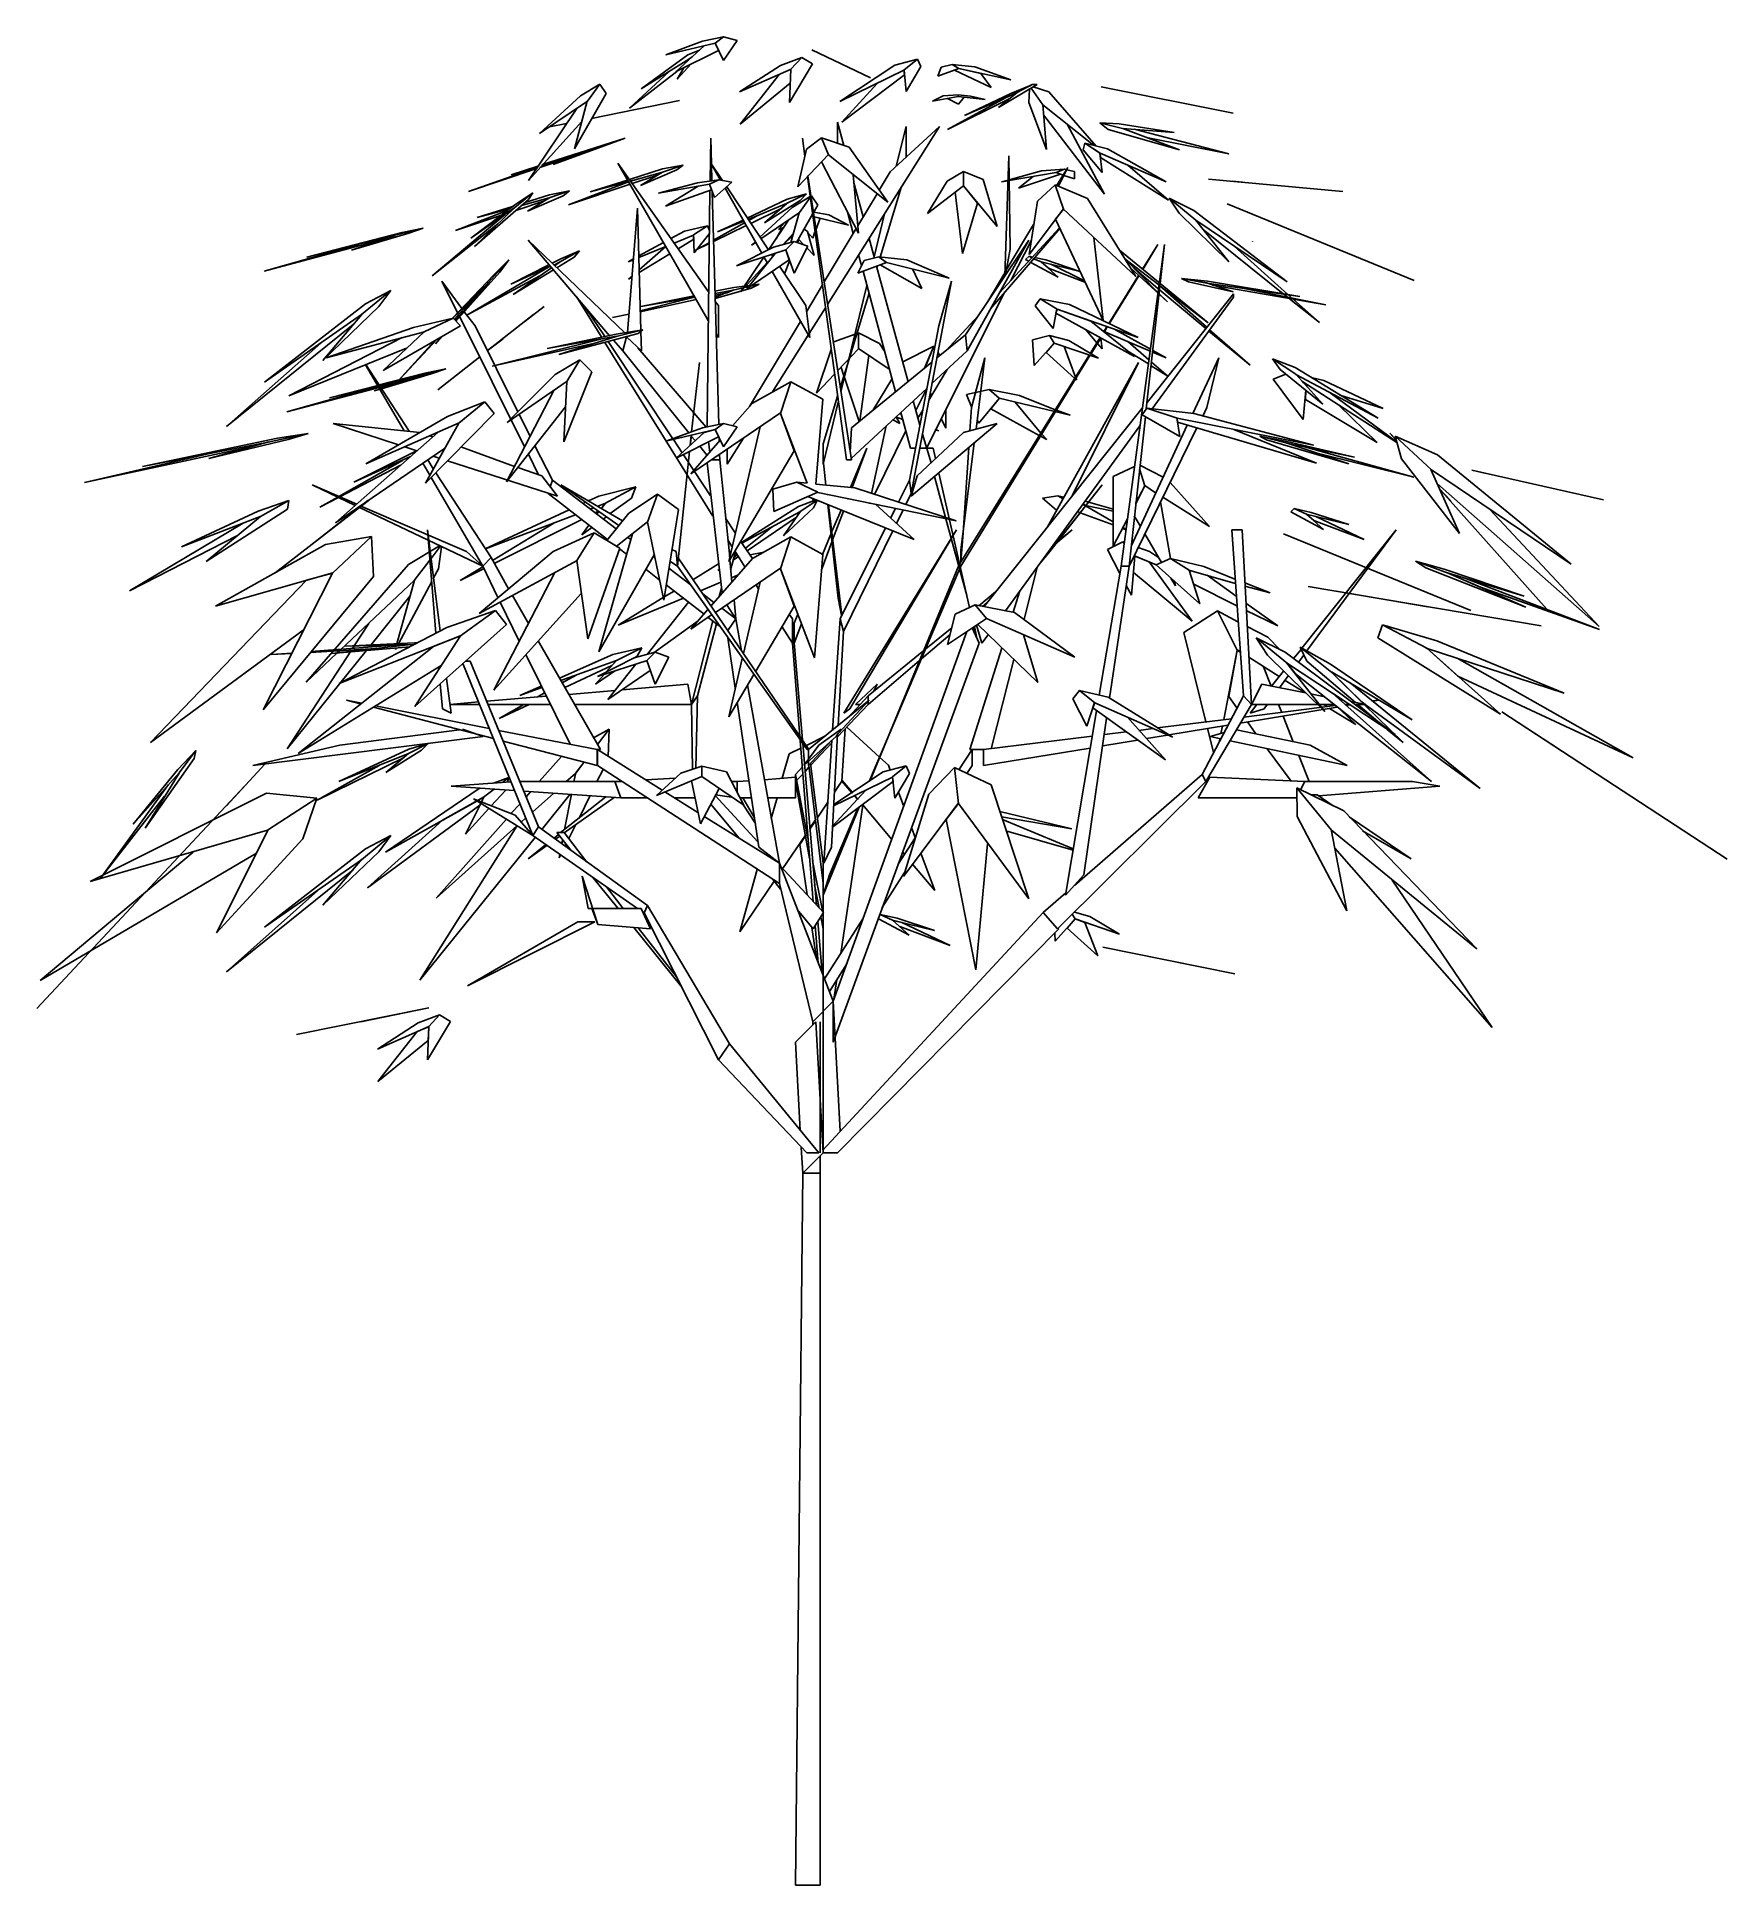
# Model space of a CAD drawing. Extents: x -0.0115 to 0.0137, y 0 to 0.0276.
import ezdxf

# ---------------------------------------------------------------- set-up
doc = ezdxf.new("R2010")
doc.units = 0
doc.layers.get('0').update_dxf_attribs({"linetype": 'CONTINUOUS'})

msp = doc.modelspace()

# ---------------------------------------------------------------- linework, layer by layer
at = {"color": 0, "linetype": 'BYBLOCK'}
for p, q in [((-0.001575, 0.027553), (-0.001261, 0.027615)), ((-0.001384, 0.027523), (-0.001261, 0.027615)), ((-0.001261, 0.027615), (-0.001054, 0.027562)), ((-0.001791, 0.02735), (-0.002489, 0.026842)), ((-0.002121, 0.02735), (-0.001575, 0.027553)), ((-0.001384, 0.027523), (-0.002121, 0.02735)), ((-0.001968, 0.027097), (-0.001551, 0.027484)), ((-0.001334, 0.027415), (-0.001968, 0.027097)), ((-0.001619, 0.027418), (-0.001791, 0.02735)), ((-0.001261, 0.027264), (-0.001384, 0.027523)), ((-0.001054, 0.027562), (-0.001261, 0.027264)), ((0.000936, 0.027005), (0.000061, 0.027422)), ((0.000061, 0.027422), (0.000086, 0.027408)), ((0.000238, 0.02734), (0.000238, 0.027333)), ((-0.001959, 0.0271), (-0.002666, 0.026553)), ((-0.002666, 0.026553), (-0.002077, 0.027094)), ((-0.002489, 0.026842), (-0.001777, 0.027281)), ((-0.001954, 0.026983), (-0.001742, 0.027212)), ((-0.001855, 0.027156), (-0.001954, 0.026983)), ((-0.001777, 0.027281), (-0.001787, 0.027268)), ((-0.001787, 0.027264), (-0.001777, 0.027281)), ((-0.001787, 0.027268), (-0.001787, 0.027264)), ((-0.001728, 0.02732), (-0.001777, 0.027281)), ((-0.00041, 0.027189), (-0.00102, 0.026796)), ((-0.00102, 0.026796), (-0.000248, 0.027133)), ((-0.000091, 0.02731), (-0.00041, 0.027189)), ((0.000071, 0.027212), (-0.000273, 0.026635)), ((-0.000273, 0.026635), (-0.000253, 0.027133)), ((-0.000253, 0.027133), (-0.000091, 0.02731)), ((-0.000248, 0.027133), (-0.000253, 0.027133)), ((-0.000091, 0.02731), (0.000071, 0.027212)), ((0.000238, 0.027333), (0.000238, 0.027336)), ((0.000238, 0.027336), (0.000243, 0.027336)), ((0.000479, 0.026652), (0.0013, 0.027192)), ((0.001433, 0.027117), (0.000479, 0.026652)), ((0.0013, 0.027192), (0.001639, 0.027284)), ((0.001433, 0.027117), (0.001639, 0.027284)), ((0.001443, 0.027048), (0.001433, 0.027117)), ((0.001467, 0.026802), (0.001438, 0.02712)), ((0.001688, 0.027173), (0.001467, 0.026802)), ((0.001688, 0.027173), (0.001639, 0.027284)), ((0.001944, 0.027028), (0.001993, 0.027163)), ((0.002258, 0.027143), (0.001944, 0.027028)), ((0.001993, 0.027163), (0.002155, 0.027202)), ((0.002155, 0.027202), (0.002258, 0.027143)), ((0.002494, 0.027169), (0.002155, 0.027202)), ((0.00219, 0.027117), (0.00274, 0.026861)), ((0.002258, 0.027143), (0.003035, 0.026973)), ((0.002583, 0.027071), (0.002258, 0.027143)), ((0.002494, 0.027169), (0.003035, 0.026973)), ((0.00274, 0.026861), (0.002583, 0.027071)), ((-0.003399, 0.026737), (-0.003109, 0.02691)), ((-0.003109, 0.02691), (-0.00329, 0.026658)), ((-0.003015, 0.02677), (-0.003109, 0.02691)), ((-0.000425, 0.027058), (-0.00101, 0.026311)), ((-0.000263, 0.026924), (-0.00101, 0.026311)), ((0.001443, 0.027048), (0.000509, 0.026344)), ((0.000509, 0.026344), (0.001035, 0.02692)), ((0.002848, 0.026563), (0.003428, 0.026904)), ((0.003035, 0.02677), (0.00331, 0.026884)), ((0.003128, 0.026786), (0.003354, 0.026904)), ((0.00331, 0.026835), (0.0033, 0.026638)), ((0.00331, 0.026881), (0.003315, 0.026888)), ((0.00331, 0.026884), (0.00331, 0.026881)), ((0.003315, 0.026888), (0.003315, 0.026884)), ((0.00332, 0.026884), (0.003354, 0.026904)), ((0.003512, 0.026599), (0.003335, 0.026851)), ((0.003354, 0.026904), (0.003428, 0.026904)), ((0.003369, 0.026868), (0.0036, 0.026796)), ((0.0036, 0.026796), (0.004308, 0.025983)), ((0.004382, 0.026868), (0.006357, 0.026475)), ((-0.003453, 0.026547), (-0.004175, 0.025472)), ((-0.003399, 0.026737), (-0.004008, 0.02617)), ((-0.00329, 0.026658), (-0.004008, 0.02617)), ((-0.003015, 0.02677), (-0.003487, 0.025941)), ((-0.003487, 0.025941), (-0.003295, 0.026655)), ((-0.001919, 0.026665), (-0.003232, 0.026396)), ((0.002022, 0.026734), (0.001865, 0.026655)), ((0.001865, 0.026655), (0.002244, 0.026724)), ((0.002244, 0.02675), (0.002022, 0.026734)), ((0.002086, 0.026232), (0.002956, 0.026707)), ((0.002253, 0.026609), (0.002086, 0.026694)), ((0.00301, 0.026691), (0.002086, 0.026232)), ((0.00243, 0.02673), (0.002244, 0.02675)), ((0.002244, 0.026724), (0.002244, 0.02675)), ((0.002244, 0.026724), (0.002652, 0.026678)), ((0.002253, 0.026609), (0.002337, 0.026714)), ((0.002342, 0.026442), (0.003133, 0.026786)), ((0.002342, 0.026442), (0.003035, 0.02677)), ((0.002652, 0.026678), (0.00243, 0.02673)), ((0.002848, 0.026563), (0.003128, 0.026786)), ((0.003128, 0.026786), (0.002956, 0.026707)), ((0.003133, 0.026786), (0.003128, 0.026786)), ((0.0033, 0.026638), (0.003566, 0.025934)), ((0.003566, 0.025934), (0.003512, 0.026606)), ((0.004269, 0.025996), (0.003512, 0.026599)), ((-0.004175, 0.025472), (-0.003379, 0.026353)), ((-0.003605, 0.026321), (-0.003861, 0.026272)), ((-0.003374, 0.02637), (-0.003379, 0.02637)), ((0.001968, 0.026275), (0.000292, 0.023617)), ((0.000445, 0.026022), (0.000445, 0.02634)), ((0.000445, 0.02634), (0.000538, 0.025993)), ((0.001231, 0.0256), (0.001968, 0.026275)), ((0.00132, 0.025682), (0.001467, 0.026275)), ((0.001467, 0.026275), (0.001467, 0.025813)), ((0.003521, 0.026452), (0.004431, 0.025266)), ((0.004431, 0.025266), (0.003875, 0.026311)), ((0.00449, 0.026232), (0.004362, 0.02633)), ((0.004362, 0.02633), (0.004701, 0.026249)), ((0.004652, 0.026317), (0.004362, 0.02633)), ((0.005473, 0.026186), (0.004652, 0.026317)), ((0.004701, 0.026249), (0.005473, 0.026186)), ((0.004706, 0.026249), (0.005551, 0.025927)), ((0.006293, 0.025868), (0.004878, 0.026235)), ((-0.003974, 0.025698), (-0.003148, 0.02596)), ((-0.00273, 0.026104), (-0.003964, 0.025708)), ((-0.003807, 0.025708), (-0.00273, 0.026104)), ((-0.003143, 0.025964), (-0.003807, 0.025708)), ((-0.003148, 0.02596), (-0.00273, 0.026104)), ((-0.001447, 0.026101), (-0.001457, 0.025462)), ((-0.001438, 0.025715), (-0.001447, 0.026101)), ((-0.000081, 0.026101), (-0.000047, 0.025836)), ((-0.000022, 0.025937), (0.000204, 0.026108)), ((0.000204, 0.026108), (0.000307, 0.025855)), ((0.000204, 0.026108), (0.000617, 0.025967)), ((0.000617, 0.025967), (0.001197, 0.025148)), ((0.004141, 0.026029), (0.004116, 0.025927)), ((0.004362, 0.025878), (0.004141, 0.026029)), ((0.004141, 0.026029), (0.004367, 0.025878)), ((0.00448, 0.025944), (0.004141, 0.026029)), ((0.005551, 0.025927), (0.00449, 0.026232)), ((0.00506, 0.026114), (0.006293, 0.025868)), ((-0.004431, 0.025554), (-0.004033, 0.025685)), ((-0.004003, 0.025662), (-0.00329, 0.025905)), ((-0.003983, 0.025685), (-0.003684, 0.02579)), ((-0.001482, 0.023804), (-0.002838, 0.025731)), ((-0.002838, 0.025731), (-0.001487, 0.023378)), ((-0.00217, 0.025597), (-0.001865, 0.025701)), ((-0.00217, 0.025642), (-0.001865, 0.025701)), ((-0.001865, 0.025701), (-0.001959, 0.025629)), ((-0.001275, 0.025469), (-0.001447, 0.025731)), ((-0.001447, 0.025731), (-0.001305, 0.025475)), ((-0.001438, 0.025711), (-0.001438, 0.025715)), ((-0.001433, 0.025465), (-0.001438, 0.025711)), ((-0.00015, 0.025377), (-0.000022, 0.025937)), ((0.000307, 0.025859), (-0.00015, 0.025377)), ((0.000204, 0.025747), (0.000759, 0.024682)), ((0.000307, 0.025855), (0.000307, 0.025859)), ((0.001197, 0.025148), (0.000307, 0.025855)), ((0.000445, 0.025744), (0.000445, 0.025744)), ((0.003005, 0.025839), (0.002942, 0.024043)), ((0.003025, 0.024446), (0.003005, 0.025839)), ((0.004116, 0.025927), (0.004396, 0.02559)), ((0.004396, 0.02559), (0.004362, 0.025878)), ((0.004362, 0.025878), (0.004367, 0.025878)), ((0.004367, 0.025878), (0.005355, 0.025452)), ((0.004367, 0.025878), (0.004372, 0.025813)), ((0.004372, 0.025813), (0.005389, 0.025174)), ((0.005355, 0.025452), (0.00448, 0.025944)), ((0.005389, 0.025174), (0.00478, 0.025698)), ((-0.00507, 0.025305), (-0.004047, 0.025662)), ((-0.004062, 0.025646), (-0.00507, 0.025305)), ((-0.002681, 0.025449), (-0.003576, 0.025108)), ((-0.003576, 0.025108), (-0.002656, 0.025413)), ((-0.002696, 0.025475), (-0.003251, 0.025302)), ((-0.003251, 0.025302), (-0.002681, 0.025456)), ((-0.002666, 0.025485), (-0.00217, 0.025642)), ((-0.00217, 0.025597), (-0.002652, 0.025462)), ((-0.002652, 0.025459), (-0.002622, 0.025472)), ((-0.002652, 0.025462), (-0.002652, 0.025459)), ((-0.002627, 0.025423), (-0.002244, 0.025551)), ((-0.001959, 0.025629), (-0.002499, 0.025397)), ((-0.002499, 0.025397), (-0.00217, 0.025597)), ((-0.001649, 0.025433), (-0.002229, 0.025282)), ((-0.002229, 0.025282), (-0.001467, 0.025413)), ((-0.001329, 0.025482), (-0.001649, 0.025433)), ((-0.001467, 0.025413), (-0.001329, 0.025482)), ((-0.001467, 0.025413), (-0.001393, 0.025216)), ((-0.001438, 0.025331), (-0.001467, 0.025413)), ((-0.001393, 0.025216), (-0.001133, 0.025443)), ((-0.001133, 0.025443), (-0.001329, 0.025482)), ((-0.000007, 0.025531), (0.000002, 0.025538)), ((0.000577, 0.021294), (-0.000007, 0.025531)), ((0.000002, 0.025538), (0.000651, 0.021294)), ((0.000651, 0.025574), (0.000651, 0.02558)), ((0.000759, 0.024682), (0.000676, 0.025557)), ((0.000828, 0.024928), (0.000681, 0.025456)), ((0.001064, 0.025328), (0.001231, 0.0256)), ((0.002081, 0.025459), (0.001787, 0.024977)), ((0.002327, 0.025606), (0.002081, 0.025459)), ((0.002622, 0.025485), (0.002327, 0.025606)), ((0.002327, 0.02539), (0.002327, 0.025606)), ((0.002828, 0.024781), (0.002622, 0.025485)), ((0.002991, 0.025475), (0.002892, 0.025449)), ((0.002991, 0.025465), (0.002892, 0.025449)), ((0.003492, 0.025613), (0.00301, 0.025479)), ((0.00301, 0.025469), (0.003713, 0.02559)), ((0.003777, 0.025567), (0.003148, 0.025354)), ((0.003148, 0.025354), (0.003369, 0.025531)), ((0.003492, 0.025613), (0.003836, 0.025639)), ((0.003713, 0.02559), (0.003836, 0.025639)), ((0.003816, 0.025551), (0.003713, 0.02559)), ((0.003713, 0.02559), (0.003777, 0.025567)), ((0.003885, 0.025665), (0.003718, 0.02539)), ((0.003743, 0.02538), (0.003885, 0.025665)), ((0.003826, 0.025547), (0.003983, 0.025495)), ((0.003836, 0.025639), (0.003866, 0.025629)), ((0.003866, 0.025629), (0.003983, 0.025606)), ((0.003983, 0.025606), (0.003983, 0.025495)), ((0.005989, 0.025488), (0.007994, 0.025305)), ((0.006343, 0.025459), (0.006495, 0.025443)), ((-0.004175, 0.025184), (-0.004981, 0.024486)), ((-0.004111, 0.025285), (-0.004377, 0.025069)), ((-0.004362, 0.025118), (-0.004111, 0.025285)), ((-0.004362, 0.02502), (-0.003934, 0.025164)), ((-0.003866, 0.02521), (-0.004278, 0.025095)), ((-0.004224, 0.025141), (-0.003861, 0.025256)), ((-0.003654, 0.025243), (-0.00419, 0.02501)), ((-0.00419, 0.02501), (-0.003861, 0.02521)), ((-0.004175, 0.025184), (-0.004111, 0.025285)), ((-0.003934, 0.025164), (-0.003866, 0.02521)), ((-0.003866, 0.02521), (-0.003561, 0.025315)), ((-0.003861, 0.02521), (-0.003866, 0.02521)), ((-0.003861, 0.025256), (-0.003561, 0.025315)), ((-0.003561, 0.025315), (-0.003654, 0.025243)), ((-0.001639, 0.025384), (-0.002126, 0.025089)), ((-0.002126, 0.025089), (-0.001438, 0.025331)), ((-0.001462, 0.025321), (-0.001506, 0.021789)), ((-0.001457, 0.025384), (-0.001457, 0.025384)), ((-0.001329, 0.021822), (-0.001428, 0.025302)), ((-0.000686, 0.024384), (-0.001236, 0.025354)), ((-0.001212, 0.025374), (-0.000587, 0.024433)), ((-0.000907, 0.024908), (-0.000307, 0.02519)), ((-0.000115, 0.025171), (-0.000646, 0.02484)), ((-0.000317, 0.025125), (-0.000022, 0.025272)), ((-0.000307, 0.02519), (-0.000022, 0.025272)), ((-0.000233, 0.025069), (0.000037, 0.02523)), ((-0.000125, 0.02499), (0.000037, 0.025216)), ((-0.000115, 0.025171), (-0.000022, 0.025272)), ((0.000047, 0.025233), (0.000057, 0.025243)), ((0.000047, 0.025236), (0.000057, 0.025243)), ((0.000057, 0.025243), (0.00015, 0.025102)), ((0.000745, 0.024794), (0.001035, 0.025272)), ((0.001079, 0.024325), (0.001393, 0.025364)), ((0.001787, 0.024977), (0.002327, 0.02539)), ((0.002204, 0.025298), (0.002327, 0.02539)), ((0.002312, 0.024381), (0.002204, 0.025298)), ((0.002534, 0.025131), (0.002312, 0.024381)), ((0.002327, 0.02539), (0.002828, 0.024781)), ((0.002327, 0.02539), (0.002534, 0.025131)), ((0.003305, 0.024365), (0.003433, 0.025161)), ((0.003433, 0.025161), (0.003694, 0.025403)), ((0.003821, 0.025043), (0.003694, 0.025403)), ((0.003694, 0.025403), (0.00418, 0.025203)), ((0.00418, 0.025203), (0.004903, 0.024037)), ((0.005797, 0.024876), (0.005399, 0.025207)), ((0.005399, 0.025207), (0.005768, 0.025023)), ((0.005546, 0.024984), (0.005399, 0.025207)), ((-0.004524, 0.024964), (-0.005615, 0.024047)), ((-0.0045, 0.025017), (-0.005266, 0.024722)), ((-0.005266, 0.024722), (-0.004593, 0.024945)), ((-0.005035, 0.02461), (-0.004362, 0.025118)), ((-0.005035, 0.02461), (-0.004377, 0.025069)), ((-0.004377, 0.025066), (-0.004981, 0.024486)), ((-0.004411, 0.025082), (-0.004942, 0.024915)), ((-0.004942, 0.024915), (-0.004455, 0.025046)), ((-0.004455, 0.02499), (-0.00446, 0.02499)), ((-0.004387, 0.025056), (-0.004401, 0.025053)), ((-0.004387, 0.025059), (-0.004387, 0.025059)), ((-0.004387, 0.025059), (-0.004387, 0.025056)), ((-0.004377, 0.025069), (-0.004372, 0.025069)), ((-0.004377, 0.025069), (-0.004377, 0.025066)), ((-0.004328, 0.025108), (-0.004332, 0.025108)), ((-0.002543, 0.025056), (-0.002696, 0.023198)), ((-0.002494, 0.023231), (-0.002543, 0.025056)), ((-0.001349, 0.024702), (-0.000966, 0.024879)), ((-0.001349, 0.024702), (-0.000956, 0.024863)), ((-0.000317, 0.025125), (-0.000892, 0.024889)), ((-0.000882, 0.024872), (-0.00075, 0.024948)), ((-0.000853, 0.02483), (-0.000386, 0.025059)), ((-0.000715, 0.024623), (-0.000233, 0.025069)), ((-0.000125, 0.02499), (-0.0007, 0.0246)), ((-0.000646, 0.02484), (-0.000312, 0.025125)), ((-0.000582, 0.024437), (-0.000288, 0.024879)), ((-0.000386, 0.025059), (-0.000317, 0.025125)), ((-0.000253, 0.024545), (-0.00013, 0.024987)), ((0.000071, 0.024967), (-0.00017, 0.024545)), ((-0.00015, 0.024974), (-0.00015, 0.024974)), ((-0.00013, 0.024987), (-0.000125, 0.02499)), ((0.000066, 0.024935), (0.000047, 0.024928)), ((0.000066, 0.024954), (0.000066, 0.024935)), ((0.000066, 0.024935), (0.000076, 0.024931)), ((0.000076, 0.024931), (0.000066, 0.024935)), ((0.00015, 0.025102), (0.000086, 0.02499)), ((0.000086, 0.02499), (0.000091, 0.024997)), ((0.000091, 0.024997), (0.000312, 0.024958)), ((0.000184, 0.024905), (0.000096, 0.024925)), ((0.000096, 0.024925), (0.000607, 0.024804)), ((0.000125, 0.024745), (0.000184, 0.024905)), ((0.000607, 0.024804), (0.000312, 0.024958)), ((0.000592, 0.025), (0.000676, 0.024676)), ((0.00099, 0.024329), (0.001148, 0.024971)), ((0.003821, 0.025049), (0.003305, 0.024365)), ((0.003703, 0.024892), (0.003821, 0.025043)), ((0.004411, 0.023378), (0.003703, 0.024892)), ((0.003821, 0.025043), (0.003821, 0.025049)), ((0.004903, 0.024037), (0.003821, 0.025043)), ((0.003925, 0.024941), (0.003925, 0.024941)), ((0.003925, 0.024941), (0.003929, 0.024938)), ((0.003929, 0.024938), (0.003929, 0.024938)), ((0.006289, 0.024253), (0.005546, 0.024984)), ((0.005768, 0.025023), (0.007163, 0.023955)), ((0.005792, 0.024882), (0.006289, 0.024253)), ((0.007163, 0.023955), (0.005797, 0.024876)), ((0.006264, 0.025121), (0.009061, 0.023978)), ((-0.008122, 0.024116), (-0.006313, 0.024597)), ((-0.007488, 0.024325), (-0.005748, 0.024758)), ((-0.006062, 0.024695), (-0.007488, 0.024325)), ((-0.006819, 0.02443), (-0.005964, 0.024682)), ((-0.006166, 0.024646), (-0.006819, 0.02443)), ((-0.005748, 0.024758), (-0.006062, 0.024695)), ((-0.005964, 0.024682), (-0.005748, 0.024758)), ((-0.004632, 0.024823), (-0.005615, 0.024047)), ((-0.002735, 0.023192), (-0.00418, 0.024578)), ((-0.00418, 0.024578), (-0.002961, 0.023149)), ((-0.001841, 0.024715), (-0.002047, 0.024604)), ((-0.001998, 0.024535), (-0.001708, 0.024653)), ((-0.001703, 0.024594), (-0.001939, 0.02445)), ((-0.001497, 0.024794), (-0.001841, 0.024715)), ((-0.001497, 0.024794), (-0.001708, 0.024656)), ((-0.001708, 0.024656), (-0.001698, 0.024387)), ((-0.001708, 0.024653), (-0.001703, 0.024594)), ((-0.001659, 0.024437), (-0.001467, 0.024679)), ((-0.001467, 0.024725), (-0.001497, 0.024794)), ((-0.000946, 0.02484), (-0.001408, 0.024578)), ((-0.001408, 0.024558), (-0.000922, 0.024797)), ((-0.000396, 0.024732), (-0.000474, 0.0246)), ((-0.000342, 0.024843), (-0.00044, 0.024738)), ((-0.00044, 0.024738), (-0.000361, 0.024768)), ((-0.000386, 0.024735), (-0.000396, 0.024732)), ((-0.000209, 0.024686), (-0.000366, 0.024512)), ((-0.000229, 0.024637), (-0.000366, 0.024512)), ((-0.000155, 0.024538), (-0.000135, 0.024587)), ((-0.000135, 0.024587), (-0.000145, 0.024591)), ((-0.000145, 0.024591), (-0.00014, 0.024591)), ((-0.00014, 0.024591), (-0.000061, 0.024509)), ((-0.000007, 0.024709), (-0.000057, 0.024741)), ((-0.000052, 0.024748), (-0.000027, 0.024722)), ((0.000096, 0.024348), (-0.000007, 0.024709)), ((-0.000007, 0.024699), (0.000076, 0.02461)), ((0.000076, 0.02461), (0.000106, 0.024702)), ((0.000243, 0.023955), (0.00072, 0.024751)), ((0.000917, 0.024604), (0.000995, 0.024312)), ((0.0033, 0.024578), (0.002357, 0.023165)), ((0.002381, 0.022926), (0.0033, 0.024578)), ((0.00273, 0.023552), (0.003767, 0.024751)), ((0.003762, 0.024764), (0.002863, 0.023791)), ((0.003374, 0.024813), (0.002966, 0.024132)), ((0.003035, 0.023978), (0.00334, 0.024581)), ((0.004273, 0.02462), (0.004411, 0.023378)), ((0.005905, 0.024738), (0.007104, 0.023778)), ((-0.006721, 0.024512), (-0.008122, 0.024116)), ((-0.003689, 0.024302), (-0.003821, 0.024233)), ((-0.003492, 0.024325), (-0.003752, 0.024165)), ((-0.003708, 0.02425), (-0.003413, 0.02442)), ((-0.003413, 0.02442), (-0.003689, 0.024302)), ((-0.003492, 0.024325), (-0.003413, 0.02442)), ((-0.002155, 0.024545), (-0.002524, 0.024342)), ((-0.002524, 0.024322), (-0.002121, 0.024483)), ((-0.002121, 0.024483), (-0.002519, 0.024135)), ((-0.002519, 0.024096), (-0.002062, 0.024374)), ((-0.001698, 0.024387), (-0.001664, 0.024433)), ((-0.001472, 0.024541), (-0.001678, 0.024427)), ((-0.001678, 0.024427), (-0.001472, 0.024528)), ((-0.001472, 0.024528), (-0.001472, 0.024541)), ((-0.000514, 0.024473), (-0.001064, 0.024197)), ((-0.001064, 0.024197), (-0.000327, 0.024433)), ((-0.000656, 0.024325), (-0.001005, 0.023804)), ((-0.000907, 0.023857), (-0.000489, 0.024381)), ((-0.000784, 0.024558), (-0.000843, 0.024502)), ((-0.000843, 0.024502), (-0.000779, 0.024545)), ((-0.000602, 0.024237), (-0.000656, 0.024329)), ((-0.000543, 0.024365), (-0.000523, 0.024338)), ((-0.000204, 0.024558), (-0.000514, 0.024473)), ((-0.000484, 0.024381), (-0.000484, 0.024381)), ((-0.00042, 0.024404), (-0.00042, 0.024404)), ((-0.000327, 0.024433), (-0.000204, 0.024558)), ((-0.000204, 0.024083), (-0.000327, 0.024433)), ((-0.000327, 0.024433), (-0.000278, 0.024286)), ((-0.000302, 0.024351), (-0.000302, 0.024355)), ((-0.000292, 0.024329), (-0.000292, 0.024325)), ((-0.000204, 0.024558), (0.000002, 0.024489)), ((0.000002, 0.024489), (-0.000204, 0.024083)), ((-0.000012, 0.02446), (0.000096, 0.024348)), ((0.000804, 0.024201), (0.000759, 0.024358)), ((0.001059, 0.024329), (0.000843, 0.024273)), ((0.001177, 0.024247), (0.001059, 0.024329)), ((0.001059, 0.024329), (0.001477, 0.024283)), ((0.001172, 0.024247), (0.001059, 0.024329)), ((0.001074, 0.024315), (0.001079, 0.024325)), ((0.001074, 0.024312), (0.001074, 0.024315)), ((0.002956, 0.024063), (0.003025, 0.024446)), ((0.003251, 0.024292), (0.003305, 0.024338)), ((0.003305, 0.024338), (0.003349, 0.024315)), ((0.003354, 0.024325), (0.003305, 0.024338)), ((0.003349, 0.024315), (0.003354, 0.024325)), ((0.003379, 0.024302), (0.003487, 0.024256)), ((0.003389, 0.024319), (0.003556, 0.024283)), ((0.005984, 0.023342), (0.004657, 0.024427)), ((0.004681, 0.019705), (0.00533, 0.024512)), ((0.004735, 0.024299), (0.004735, 0.024302)), ((0.004735, 0.024302), (0.005247, 0.023909)), ((0.005001, 0.024145), (0.005232, 0.024512)), ((0.005232, 0.024512), (0.005006, 0.024142)), ((0.00533, 0.024512), (0.005055, 0.022058)), ((0.007173, 0.023765), (0.006372, 0.024489)), ((0.006642, 0.024555), (0.006642, 0.024561)), ((-0.004691, 0.02406), (-0.00531, 0.023411)), ((-0.005261, 0.023368), (-0.004603, 0.024099)), ((-0.003875, 0.024175), (-0.005094, 0.023457)), ((-0.005094, 0.023457), (-0.004003, 0.024047)), ((-0.004465, 0.024283), (-0.004765, 0.023952)), ((-0.004691, 0.02406), (-0.004465, 0.024283)), ((-0.004603, 0.024099), (-0.004465, 0.024283)), ((-0.004436, 0.023922), (-0.00387, 0.024211)), ((-0.003851, 0.024188), (-0.004436, 0.023922)), ((-0.003831, 0.024165), (-0.004401, 0.023768)), ((-0.004401, 0.023768), (-0.003802, 0.024135)), ((-0.003846, 0.024188), (-0.003875, 0.024175)), ((-0.003797, 0.024207), (-0.003708, 0.02425)), ((-0.003713, 0.024247), (-0.003797, 0.024207)), ((-0.003787, 0.024197), (-0.003713, 0.024247)), ((-0.002607, 0.024299), (-0.002686, 0.024256)), ((-0.002686, 0.024256), (-0.002607, 0.024286)), ((-0.002627, 0.024043), (-0.002681, 0.023998)), ((-0.002681, 0.023998), (-0.002627, 0.02403)), ((-0.001005, 0.023804), (-0.000607, 0.024243)), ((-0.000278, 0.024286), (-0.000907, 0.023857)), ((-0.000533, 0.024112), (0.000032, 0.023123)), ((-0.000032, 0.023601), (-0.000425, 0.024188)), ((-0.00042, 0.024184), (-0.00042, 0.024188)), ((-0.000273, 0.024266), (-0.000351, 0.024076)), ((0.000843, 0.024273), (0.000745, 0.024086)), ((0.000745, 0.024086), (0.001177, 0.024247)), ((0.00131, 0.02231), (0.000828, 0.024116)), ((0.001025, 0.024191), (0.001497, 0.022464)), ((0.001035, 0.024175), (0.001039, 0.024197)), ((0.001703, 0.023857), (0.001079, 0.024211)), ((0.002111, 0.024011), (0.001177, 0.024247)), ((0.001477, 0.024283), (0.002111, 0.024011)), ((0.001565, 0.024148), (0.001703, 0.023857)), ((0.002942, 0.024089), (0.002691, 0.023663)), ((0.0033, 0.024263), (0.003251, 0.024292)), ((0.003743, 0.024027), (0.00333, 0.024247)), ((0.003595, 0.024158), (0.003487, 0.024256)), ((0.004067, 0.024109), (0.003487, 0.024256)), ((0.003487, 0.024256), (0.003743, 0.024027)), ((0.003556, 0.024283), (0.004062, 0.024112)), ((0.004141, 0.023952), (0.003595, 0.024158)), ((0.00363, 0.02422), (0.004126, 0.023978)), ((0.004062, 0.024112), (0.004067, 0.024109)), ((0.0045, 0.023332), (0.004942, 0.02405)), ((0.004947, 0.024047), (0.004504, 0.023329)), ((0.005232, 0.023798), (0.004735, 0.024299)), ((0.004824, 0.024158), (0.005374, 0.023657)), ((0.005237, 0.023853), (0.004873, 0.024165)), ((0.004957, 0.024073), (0.004966, 0.024083)), ((0.004962, 0.02407), (0.004957, 0.024073)), ((0.004966, 0.024083), (0.004962, 0.02407)), ((0.004986, 0.024109), (0.004981, 0.024112)), ((0.004981, 0.024112), (0.004981, 0.024112)), ((0.004986, 0.024109), (0.004986, 0.024109)), ((0.005006, 0.024142), (0.005001, 0.024145)), ((-0.006667, 0.023467), (-0.00623, 0.023827)), ((-0.00623, 0.023827), (-0.006608, 0.023627)), ((-0.006411, 0.023585), (-0.00623, 0.023827)), ((-0.005232, 0.023493), (-0.005468, 0.023968)), ((-0.005468, 0.023968), (-0.005168, 0.023559)), ((-0.005306, 0.023411), (-0.00476, 0.023958)), ((-0.005286, 0.023395), (-0.004903, 0.023814)), ((-0.004765, 0.023952), (-0.005266, 0.023375)), ((-0.001388, 0.023814), (-0.001108, 0.023873)), ((-0.000848, 0.02386), (-0.001384, 0.023709)), ((-0.001113, 0.023834), (-0.001384, 0.023726)), ((-0.001384, 0.023781), (-0.001118, 0.02383)), ((-0.001212, 0.023794), (-0.001384, 0.023755)), ((-0.001118, 0.02383), (-0.001212, 0.023794)), ((-0.000966, 0.023867), (-0.001118, 0.02383)), ((-0.001108, 0.023873), (-0.000946, 0.023893)), ((-0.000946, 0.02387), (-0.000887, 0.023883)), ((-0.000872, 0.023903), (-0.000922, 0.023896)), ((-0.000858, 0.023893), (-0.000725, 0.023922)), ((-0.000725, 0.023922), (-0.000848, 0.02386)), ((-0.000725, 0.023922), (-0.000833, 0.023906)), ((-0.000425, 0.023925), (-0.000425, 0.023899)), ((-0.000425, 0.023899), (-0.00042, 0.023916)), ((-0.000022, 0.023509), (0.000219, 0.023909)), ((0.000882, 0.023899), (0.000494, 0.02231)), ((0.000617, 0.022798), (0.000917, 0.023785)), ((0.002145, 0.023968), (0.001546, 0.020793)), ((0.002946, 0.023804), (0.001772, 0.021468)), ((0.001959, 0.023296), (0.002145, 0.023968)), ((0.00507, 0.022153), (0.006362, 0.023775)), ((0.005374, 0.023657), (0.005247, 0.023781)), ((0.005949, 0.023257), (0.005252, 0.02384)), ((0.005261, 0.023896), (0.005964, 0.023277)), ((0.005984, 0.023342), (0.005261, 0.023896)), ((0.005581, 0.024007), (0.005689, 0.023958)), ((0.005959, 0.023939), (0.005581, 0.024007)), ((0.005581, 0.024007), (0.005964, 0.023935)), ((0.005974, 0.023968), (0.005581, 0.024007)), ((0.005689, 0.023958), (0.006357, 0.023804)), ((0.006357, 0.023804), (0.005959, 0.023939)), ((0.005964, 0.023935), (0.00735, 0.023739)), ((0.00735, 0.023739), (0.005974, 0.023968)), ((0.006048, 0.023906), (0.007738, 0.023611)), ((0.006362, 0.023775), (0.006362, 0.023729)), ((0.007738, 0.023611), (0.006544, 0.023853)), ((0.007104, 0.023778), (0.007114, 0.023771)), ((0.007114, 0.023771), (0.007168, 0.023726)), ((0.007183, 0.023762), (0.007237, 0.023709)), ((-0.006608, 0.023627), (-0.008117, 0.022458)), ((-0.006411, 0.023585), (-0.007247, 0.022782)), ((-0.005099, 0.023565), (-0.005271, 0.023382)), ((-0.005232, 0.02349), (-0.005232, 0.023493)), ((-0.005222, 0.023467), (-0.005232, 0.02349)), ((-0.005168, 0.023559), (-0.005163, 0.023555)), ((-0.005163, 0.023555), (-0.005153, 0.023539)), ((-0.005143, 0.023522), (-0.005138, 0.023519)), ((-0.005138, 0.023519), (-0.005134, 0.023509)), ((-0.005134, 0.023509), (-0.004971, 0.023296)), ((-0.003939, 0.023588), (-0.004224, 0.023368)), ((-0.003079, 0.023126), (-0.003453, 0.023729)), ((-0.00332, 0.023568), (-0.00303, 0.023136)), ((-0.002917, 0.023421), (-0.002676, 0.023473)), ((-0.001693, 0.023729), (-0.002504, 0.023522)), ((-0.002504, 0.023509), (-0.001669, 0.023693)), ((-0.002504, 0.023522), (-0.002504, 0.023509)), ((-0.001698, 0.023749), (-0.002494, 0.023585)), ((-0.002494, 0.023585), (-0.001688, 0.023729)), ((-0.001688, 0.023729), (-0.001693, 0.023729)), ((-0.001334, 0.023601), (-0.001384, 0.023663)), ((-0.001334, 0.023123), (-0.001334, 0.023601)), ((0.000032, 0.023123), (-0.000032, 0.023601)), ((0.000263, 0.023568), (0.000022, 0.023182)), ((0.003399, 0.023598), (0.003472, 0.023703)), ((0.003664, 0.02326), (0.003399, 0.023598)), ((0.003472, 0.023703), (0.003728, 0.023549)), ((0.00391, 0.023617), (0.003472, 0.023703)), ((0.003664, 0.02326), (0.003723, 0.023552)), ((0.003708, 0.023486), (0.003728, 0.023549)), ((0.004883, 0.022841), (0.003708, 0.023486)), ((0.003728, 0.023549), (0.004937, 0.023123)), ((0.003728, 0.023549), (0.004229, 0.023368)), ((0.00391, 0.023617), (0.004937, 0.023123)), ((0.006362, 0.023729), (0.005143, 0.022058)), ((0.007645, 0.023349), (0.007198, 0.023703)), ((0.007257, 0.023693), (0.007645, 0.023349)), ((-0.006795, 0.023316), (-0.008687, 0.021792)), ((-0.008117, 0.022458), (-0.006667, 0.023467)), ((-0.007247, 0.022782), (-0.006662, 0.02347)), ((-0.00589, 0.023273), (-0.007198, 0.022818)), ((-0.007198, 0.022818), (-0.005728, 0.023211)), ((-0.005188, 0.0233), (-0.006343, 0.022631)), ((-0.006343, 0.022631), (-0.005733, 0.023208)), ((-0.005301, 0.023414), (-0.00589, 0.023273)), ((-0.005733, 0.023208), (-0.005301, 0.023414)), ((-0.005728, 0.023211), (-0.005733, 0.023208)), ((-0.00531, 0.023411), (-0.005315, 0.023408)), ((-0.005315, 0.023408), (-0.005315, 0.023408)), ((-0.005301, 0.023414), (-0.00531, 0.023411)), ((-0.00531, 0.023411), (-0.00531, 0.023411)), ((-0.005188, 0.0233), (-0.005301, 0.023414)), ((-0.005207, 0.023441), (-0.005212, 0.023447)), ((-0.005202, 0.023431), (-0.005207, 0.023441)), ((-0.004234, 0.021491), (-0.005202, 0.023431)), ((-0.004971, 0.023296), (-0.004332, 0.022015)), ((-0.004097, 0.023467), (-0.00479, 0.022923)), ((-0.002465, 0.023237), (-0.002863, 0.023172)), ((-0.002863, 0.023139), (-0.002465, 0.023237)), ((-0.002534, 0.023182), (-0.002465, 0.023237)), ((-0.002494, 0.023228), (-0.002494, 0.023231)), ((-0.002494, 0.023214), (-0.002494, 0.023228)), ((-0.002494, 0.023228), (-0.002494, 0.023228)), ((-0.002484, 0.022926), (-0.002494, 0.023214)), ((-0.000872, 0.022094), (-0.000111, 0.023365)), ((0.001521, 0.02099), (0.001959, 0.023296)), ((0.002062, 0.022926), (0.002543, 0.02345)), ((0.004318, 0.023044), (0.00416, 0.023234)), ((0.00419, 0.023382), (0.004224, 0.023372)), ((0.004229, 0.023368), (0.004883, 0.022841)), ((0.004401, 0.023228), (0.004426, 0.023214)), ((0.004421, 0.023208), (0.00447, 0.023287)), ((0.004431, 0.023205), (0.004421, 0.023208)), ((0.004426, 0.023214), (0.004436, 0.023211)), ((0.004475, 0.023283), (0.004431, 0.023205)), ((0.004436, 0.023211), (0.005114, 0.02292)), ((0.004504, 0.023329), (0.0045, 0.023332)), ((0.005119, 0.022949), (0.004598, 0.023237)), ((0.006608, 0.02271), (0.005994, 0.023221)), ((0.006003, 0.023237), (0.006608, 0.02271)), ((-0.008687, 0.021792), (-0.007276, 0.023041)), ((-0.006062, 0.023123), (-0.007753, 0.022254)), ((-0.007753, 0.022254), (-0.005994, 0.022965)), ((-0.005537, 0.023097), (-0.006166, 0.022425)), ((-0.005576, 0.023074), (-0.006166, 0.022425)), ((-0.005561, 0.023031), (-0.005468, 0.023139)), ((-0.005473, 0.023136), (-0.005561, 0.023031)), ((-0.00479, 0.022923), (-0.004554, 0.023106)), ((-0.004716, 0.022697), (-0.003094, 0.0231)), ((-0.003227, 0.023028), (-0.004716, 0.022697)), ((-0.002863, 0.023172), (-0.003895, 0.022959)), ((-0.003895, 0.022959), (-0.002858, 0.023142)), ((-0.002534, 0.023182), (-0.003718, 0.02287)), ((-0.003718, 0.02287), (-0.002863, 0.023139)), ((-0.003064, 0.023103), (-0.003069, 0.023103)), ((-0.00305, 0.02308), (-0.00305, 0.02308)), ((-0.001418, 0.020456), (-0.003035, 0.023051)), ((-0.003015, 0.023113), (-0.003015, 0.023113)), ((-0.003005, 0.023093), (-0.003005, 0.023093)), ((-0.002981, 0.023064), (-0.002018, 0.021609)), ((-0.002942, 0.023126), (-0.002937, 0.023126)), ((-0.002937, 0.023126), (-0.002932, 0.023116)), ((-0.002932, 0.023116), (-0.002932, 0.023116)), ((-0.002902, 0.023083), (-0.002765, 0.022926)), ((-0.002858, 0.023142), (-0.002863, 0.023139)), ((-0.002765, 0.022926), (-0.002711, 0.023133)), ((-0.002765, 0.022926), (-0.001777, 0.021701)), ((-0.002715, 0.023175), (-0.002715, 0.023175)), ((-0.002711, 0.023133), (-0.002701, 0.023136)), ((-0.002701, 0.023178), (-0.002701, 0.023178)), ((-0.002701, 0.023136), (-0.002701, 0.023123)), ((-0.002701, 0.023123), (-0.002484, 0.022926)), ((-0.001521, 0.021786), (-0.002539, 0.022969)), ((-0.001369, 0.023178), (-0.001334, 0.023123)), ((0.000007, 0.023159), (-0.000528, 0.02231)), ((0.000351, 0.022943), (0.00013, 0.02229)), ((0.000391, 0.02306), (0.000381, 0.023041)), ((0.000705, 0.023175), (0.000391, 0.02306)), ((0.000445, 0.022625), (0.000759, 0.022956)), ((0.000759, 0.023195), (0.00073, 0.023185)), ((0.000759, 0.022956), (0.000759, 0.023195)), ((0.000759, 0.023195), (0.001069, 0.023034)), ((0.000759, 0.022959), (0.001216, 0.022651)), ((0.001069, 0.023034), (0.001148, 0.02292)), ((0.001418, 0.022759), (0.001885, 0.022995)), ((0.001742, 0.022664), (0.001885, 0.022995)), ((0.001885, 0.022995), (0.001747, 0.022667)), ((0.002381, 0.022926), (0.001855, 0.022438)), ((0.001885, 0.022995), (0.001895, 0.022975)), ((0.001924, 0.022815), (0.002357, 0.023165)), ((0.002072, 0.022933), (0.002062, 0.022926)), ((0.002357, 0.023165), (0.002381, 0.022926)), ((0.003359, 0.02309), (0.00361, 0.023156)), ((0.003384, 0.022707), (0.003359, 0.02309)), ((0.003679, 0.023038), (0.003384, 0.022707)), ((0.003561, 0.0229), (0.003679, 0.023038)), ((0.00361, 0.023156), (0.0039, 0.023077)), ((0.003679, 0.023038), (0.00361, 0.023156)), ((0.004342, 0.022815), (0.003679, 0.023041)), ((0.003679, 0.023041), (0.003679, 0.023038)), ((0.003679, 0.023038), (0.003831, 0.022988)), ((0.003831, 0.022988), (0.003998, 0.02253)), ((0.0039, 0.023077), (0.004342, 0.022815)), ((0.004219, 0.022884), (0.004367, 0.023123)), ((0.004377, 0.023116), (0.004229, 0.022877)), ((0.004328, 0.023034), (0.004396, 0.022956)), ((0.004396, 0.022956), (0.004377, 0.023116)), ((0.00478, 0.023064), (0.005094, 0.022789)), ((0.005153, 0.022929), (0.005355, 0.022818)), ((-0.006603, 0.02272), (-0.006608, 0.022716)), ((-0.006608, 0.022716), (-0.006033, 0.02173)), ((-0.005959, 0.021724), (-0.006603, 0.02272)), ((-0.005409, 0.022657), (-0.005831, 0.022543)), ((-0.005723, 0.022592), (-0.005409, 0.022657)), ((-0.00563, 0.022579), (-0.005409, 0.022657)), ((-0.004903, 0.022834), (-0.005527, 0.022343)), ((-0.003777, 0.022572), (-0.003408, 0.022792)), ((-0.0036, 0.022467), (-0.003408, 0.022792)), ((-0.003408, 0.022792), (-0.003227, 0.022612)), ((-0.001737, 0.021717), (-0.001619, 0.022752)), ((0.000484, 0.022372), (0.000617, 0.022798)), ((0.000538, 0.022549), (0.000499, 0.022677)), ((0.000651, 0.021773), (0.001855, 0.022756)), ((0.000912, 0.022857), (0.000779, 0.021878)), ((0.001747, 0.022667), (0.001742, 0.022664)), ((0.001806, 0.022189), (0.002081, 0.022648)), ((0.001973, 0.022854), (0.001944, 0.022903)), ((0.004205, 0.022861), (0.002268, 0.019738)), ((0.002288, 0.019705), (0.004214, 0.022854)), ((0.002647, 0.022818), (0.002445, 0.022078)), ((0.002514, 0.021753), (0.002647, 0.022818)), ((0.003988, 0.022513), (0.003561, 0.0229)), ((0.003576, 0.020285), (0.004942, 0.022752)), ((0.004942, 0.022752), (0.003949, 0.020757)), ((0.004214, 0.022854), (0.004205, 0.022861)), ((0.004229, 0.022877), (0.004219, 0.022884)), ((0.005089, 0.02273), (0.00478, 0.02292)), ((0.005379, 0.022546), (0.005129, 0.022703)), ((0.005134, 0.022756), (0.005379, 0.022546)), ((0.005355, 0.022818), (0.005148, 0.022903)), ((0.006141, 0.022818), (0.005753, 0.021986)), ((0.005964, 0.022078), (0.006141, 0.022818)), ((0.006942, 0.022805), (0.00706, 0.022648)), ((0.007291, 0.022576), (0.006942, 0.022805)), ((0.006942, 0.022805), (0.007281, 0.022677)), ((0.00706, 0.022648), (0.007694, 0.02213)), ((0.007281, 0.022677), (0.00852, 0.021917)), ((-0.007783, 0.022012), (-0.006421, 0.022399)), ((-0.006407, 0.022376), (-0.007783, 0.022012)), ((-0.007149, 0.022222), (-0.006426, 0.022408)), ((-0.006421, 0.022399), (-0.007149, 0.022222)), ((-0.006407, 0.022415), (-0.005723, 0.022592)), ((-0.006126, 0.022471), (-0.006402, 0.022402)), ((-0.006146, 0.022448), (-0.006387, 0.022382)), ((-0.00563, 0.022579), (-0.006372, 0.022359)), ((-0.006372, 0.022363), (-0.005827, 0.022543)), ((-0.005974, 0.022494), (-0.006146, 0.022448)), ((-0.005831, 0.022543), (-0.006126, 0.022471)), ((-0.003777, 0.022572), (-0.00449, 0.021855)), ((-0.00449, 0.021855), (-0.003595, 0.022474)), ((-0.003227, 0.022612), (-0.003644, 0.021563)), ((-0.003644, 0.021563), (-0.0036, 0.022467)), ((-0.003595, 0.022474), (-0.0036, 0.022467)), ((-0.000253, 0.022464), (-0.000828, 0.022143)), ((-0.00041, 0.021989), (-0.000253, 0.022464)), ((0.000224, 0.022202), (-0.000253, 0.022464)), ((0.00013, 0.02229), (0.000401, 0.022576)), ((0.000769, 0.021871), (0.000548, 0.022526)), ((0.001782, 0.022369), (0.000646, 0.021314)), ((0.001256, 0.022503), (0.000971, 0.022035)), ((0.002072, 0.022635), (0.002072, 0.022641)), ((0.003998, 0.022503), (0.004018, 0.02249)), ((0.004018, 0.02249), (0.004008, 0.022513)), ((0.007144, 0.022576), (0.006952, 0.022503)), ((0.006952, 0.022503), (0.007399, 0.021897)), ((0.007694, 0.02213), (0.007291, 0.022576)), ((0.00852, 0.021917), (0.007291, 0.022572)), ((0.00738, 0.022474), (0.0088, 0.021553)), ((0.007448, 0.022418), (0.007389, 0.022464)), ((0.007404, 0.022458), (0.007448, 0.022422)), ((0.007448, 0.022418), (0.007444, 0.022402)), ((0.007448, 0.022422), (0.007468, 0.022412)), ((0.007478, 0.022405), (0.007448, 0.022418)), ((0.007709, 0.022481), (0.007522, 0.022526)), ((0.008599, 0.022064), (0.007709, 0.022481)), ((-0.006392, 0.022353), (-0.00648, 0.022327)), ((-0.005384, 0.021946), (-0.004824, 0.022163)), ((-0.004824, 0.022163), (-0.005217, 0.021842)), ((-0.005212, 0.021848), (-0.004824, 0.022163)), ((-0.004686, 0.021986), (-0.004824, 0.022163)), ((-0.003797, 0.022333), (-0.0045, 0.020967)), ((-0.000828, 0.022143), (-0.001123, 0.021802)), ((0.00012, 0.020934), (0.000224, 0.022202)), ((0.000445, 0.022245), (0.000229, 0.021534)), ((0.000229, 0.021229), (0.000455, 0.022159)), ((0.001674, 0.021812), (0.001575, 0.022179)), ((0.001615, 0.022035), (0.001777, 0.022363)), ((0.001826, 0.022297), (0.001846, 0.022254)), ((0.002371, 0.022274), (0.002711, 0.022349)), ((0.002445, 0.022087), (0.002371, 0.022274)), ((0.002858, 0.022215), (0.002553, 0.021842)), ((0.002711, 0.022349), (0.002858, 0.022215)), ((0.002858, 0.022218), (0.002711, 0.022349)), ((0.002711, 0.022349), (0.003163, 0.022258)), ((0.002858, 0.022215), (0.002735, 0.022058)), ((0.00392, 0.021963), (0.002858, 0.022218)), ((0.003482, 0.021697), (0.003099, 0.022159)), ((0.003163, 0.022258), (0.003698, 0.022045)), ((0.007399, 0.021897), (0.007439, 0.022336)), ((0.007439, 0.022333), (0.007434, 0.022199)), ((0.007434, 0.022199), (0.008505, 0.021553)), ((0.007439, 0.022336), (0.007439, 0.022333)), ((0.008795, 0.021566), (0.007807, 0.022297)), ((0.008505, 0.021553), (0.007935, 0.022114)), ((0.00795, 0.022264), (0.008599, 0.022064)), ((-0.006117, 0.02152), (-0.00709, 0.021838)), ((-0.00709, 0.021838), (-0.005797, 0.021707)), ((-0.005384, 0.021946), (-0.006603, 0.021235)), ((-0.006603, 0.021235), (-0.005212, 0.021848)), ((-0.005714, 0.020947), (-0.004686, 0.021986)), ((-0.005217, 0.021842), (-0.005714, 0.020947)), ((-0.005212, 0.021848), (-0.005217, 0.021842)), ((-0.0045, 0.020967), (-0.00362, 0.022087)), ((-0.004313, 0.021976), (-0.004151, 0.021648)), ((-0.00041, 0.021996), (-0.001747, 0.021085)), ((-0.001575, 0.021776), (-0.001261, 0.021838)), ((-0.001261, 0.021838), (-0.001384, 0.021747)), ((-0.001054, 0.021789), (-0.001261, 0.021838)), ((-0.00041, 0.021989), (-0.000012, 0.020947)), ((-0.000204, 0.021429), (-0.00041, 0.021989)), ((0.000779, 0.021878), (0.000769, 0.021871)), ((0.001374, 0.021838), (0.00127, 0.021894)), ((0.001374, 0.021838), (0.00132, 0.02194)), ((0.00132, 0.02194), (0.001325, 0.021933)), ((0.001325, 0.021933), (0.001418, 0.021901)), ((0.001398, 0.021979), (0.001369, 0.021986)), ((0.001388, 0.022005), (0.001536, 0.021468)), ((0.001546, 0.020751), (0.002828, 0.021838)), ((0.001634, 0.021956), (0.001664, 0.02195)), ((0.001644, 0.021917), (0.001718, 0.022038)), ((0.001644, 0.021937), (0.001654, 0.021933)), ((0.002062, 0.02177), (0.001993, 0.021914)), ((0.002062, 0.022051), (0.002062, 0.02177)), ((0.002828, 0.021838), (0.002327, 0.021707)), ((0.002445, 0.022078), (0.002421, 0.02173)), ((0.002553, 0.021842), (0.002529, 0.021891)), ((0.004996, 0.022068), (0.002632, 0.019102)), ((0.002735, 0.022058), (0.003458, 0.021658)), ((0.003718, 0.022038), (0.00392, 0.021963)), ((0.005045, 0.02194), (0.004799, 0.019705)), ((0.004996, 0.021969), (0.005065, 0.022068)), ((0.004996, 0.021969), (0.005556, 0.021645)), ((0.00504, 0.021914), (0.005055, 0.021933)), ((0.005768, 0.021986), (0.005065, 0.022068)), ((0.005065, 0.022068), (0.005517, 0.02192)), ((0.005556, 0.021645), (0.005512, 0.021924)), ((0.005512, 0.021924), (0.005517, 0.02192)), ((0.005517, 0.02192), (0.007557, 0.021514)), ((0.005517, 0.02192), (0.005522, 0.021861)), ((0.005522, 0.021861), (0.007601, 0.021245)), ((0.005704, 0.021881), (0.005704, 0.021881)), ((0.007557, 0.021514), (0.005768, 0.021986)), ((0.005851, 0.021851), (0.005851, 0.021851)), ((0.0059, 0.02195), (0.005964, 0.022078)), ((-0.00994, 0.021196), (-0.007925, 0.021619)), ((-0.008063, 0.02156), (-0.00994, 0.021196)), ((-0.008952, 0.021314), (-0.007763, 0.021602)), ((-0.008053, 0.021563), (-0.008952, 0.021314)), ((-0.007468, 0.021691), (-0.008063, 0.02156)), ((-0.007925, 0.021619), (-0.007468, 0.021691)), ((-0.007763, 0.021602), (-0.007468, 0.021691)), ((-0.007055, 0.020357), (-0.005527, 0.021707)), ((-0.00565, 0.021655), (-0.005605, 0.021638)), ((-0.005379, 0.021557), (-0.005374, 0.021557)), ((-0.005374, 0.02156), (-0.005374, 0.021563)), ((-0.005335, 0.021635), (-0.00533, 0.021638)), ((-0.00531, 0.021678), (-0.00531, 0.021674)), ((-0.002121, 0.021573), (-0.001575, 0.021776)), ((-0.001384, 0.021747), (-0.002121, 0.021573)), ((-0.002008, 0.021599), (-0.00188, 0.021403)), ((-0.001551, 0.021707), (-0.001968, 0.021321)), ((-0.001968, 0.021321), (-0.001334, 0.021638)), ((-0.001757, 0.021517), (-0.001742, 0.021661)), ((-0.001737, 0.021661), (-0.001757, 0.021517)), ((-0.001747, 0.021661), (-0.001742, 0.021655)), ((-0.00131, 0.021589), (-0.001747, 0.021085)), ((-0.001742, 0.021661), (-0.001737, 0.021661)), ((-0.001742, 0.021655), (-0.001742, 0.021652)), ((-0.001742, 0.021652), (-0.001683, 0.021583)), ((-0.001384, 0.021747), (-0.001551, 0.021707)), ((-0.001462, 0.021412), (-0.001482, 0.021563)), ((-0.001261, 0.021491), (-0.001384, 0.021747)), ((-0.001325, 0.021573), (-0.001325, 0.021622)), ((-0.001054, 0.021789), (-0.001261, 0.021491)), ((-0.000961, 0.021619), (-0.001207, 0.021229)), ((-0.001182, 0.019777), (-0.00071, 0.021789)), ((0.000632, 0.021412), (0.000651, 0.021773)), ((0.001172, 0.021806), (0.000951, 0.020793)), ((0.000995, 0.02078), (0.001462, 0.02173)), ((0.002327, 0.021707), (0.001634, 0.021055)), ((0.001841, 0.021249), (0.001713, 0.021681)), ((0.001959, 0.02173), (0.001909, 0.02175)), ((0.001909, 0.02175), (0.001909, 0.021743)), ((0.001909, 0.021743), (0.001959, 0.02173)), ((0.002484, 0.02155), (0.002288, 0.019944)), ((0.002956, 0.01904), (0.004962, 0.021806)), ((0.003477, 0.021648), (0.003571, 0.021599)), ((0.003571, 0.021599), (0.003497, 0.021681)), ((0.004799, 0.019705), (0.005812, 0.021773)), ((0.005669, 0.021815), (0.004834, 0.020017)), ((0.007601, 0.021245), (0.006367, 0.02175)), ((0.007163, 0.021543), (0.006755, 0.021652)), ((0.006755, 0.021652), (0.007134, 0.021576)), ((0.006854, 0.021593), (0.006755, 0.021652)), ((0.006854, 0.021593), (0.008082, 0.021235)), ((0.007134, 0.021576), (0.008166, 0.021337)), ((0.008166, 0.021337), (0.007154, 0.021543)), ((0.008082, 0.021235), (0.007163, 0.021543)), ((0.008697, 0.021697), (0.00879, 0.021593)), ((0.00879, 0.021589), (0.008697, 0.021697)), ((0.008775, 0.021652), (0.009321, 0.021147)), ((0.009409, 0.021373), (0.008775, 0.021652)), ((0.008775, 0.021652), (0.008869, 0.021311)), ((0.00879, 0.021593), (0.00879, 0.021589)), ((-0.008259, 0.021507), (-0.01081, 0.020957)), ((-0.01081, 0.020957), (-0.008849, 0.021409)), ((-0.005428, 0.021465), (-0.007055, 0.020357)), ((-0.006058, 0.021288), (-0.007006, 0.020747)), ((-0.006785, 0.02096), (-0.005856, 0.021425)), ((-0.005935, 0.021347), (-0.006785, 0.02096)), ((-0.005841, 0.021432), (-0.006023, 0.021491)), ((-0.005856, 0.021419), (-0.005866, 0.021439)), ((-0.005679, 0.021294), (-0.005596, 0.021163)), ((-0.005507, 0.021321), (-0.005596, 0.02135)), ((-0.003738, 0.020751), (-0.005384, 0.021281)), ((-0.005183, 0.021488), (-0.004382, 0.021199)), ((-0.004175, 0.02138), (-0.004023, 0.021072)), ((-0.003816, 0.02099), (-0.004077, 0.021504)), ((-0.001767, 0.021422), (-0.001949, 0.019705)), ((-0.00186, 0.021373), (-0.001703, 0.021137)), ((-0.001615, 0.021498), (-0.001506, 0.021363)), ((-0.001511, 0.021357), (-0.001511, 0.02137)), ((-0.001506, 0.021363), (-0.001511, 0.021357)), ((-0.001443, 0.021294), (-0.001315, 0.021294)), ((-0.001315, 0.021294), (-0.00132, 0.021376)), ((-0.001167, 0.01984), (-0.001315, 0.021294)), ((-0.001207, 0.021229), (-0.001207, 0.021452)), ((-0.000204, 0.021429), (-0.001182, 0.019777)), ((0.000229, 0.021534), (0.000229, 0.021229)), ((0.000268, 0.020918), (0.000229, 0.021294)), ((0.000651, 0.021294), (0.000577, 0.021294)), ((0.000622, 0.021462), (0.000632, 0.021481)), ((0.000627, 0.021439), (0.000632, 0.021445)), ((0.000882, 0.021468), (0.000636, 0.020882)), ((0.000661, 0.020882), (0.000882, 0.021468)), ((0.001536, 0.021468), (0.00161, 0.021468)), ((0.001669, 0.021468), (0.001875, 0.021468)), ((0.001875, 0.021468), (0.001909, 0.021314)), ((0.002322, 0.020207), (0.002406, 0.021478)), ((0.007385, 0.021498), (0.009056, 0.021036)), ((0.009056, 0.021036), (0.007552, 0.021412)), ((0.008869, 0.021311), (0.009739, 0.020193)), ((0.011405, 0.019735), (0.009409, 0.021373)), ((-0.006991, 0.020744), (-0.006087, 0.021216)), ((-0.00565, 0.021065), (-0.005753, 0.021245)), ((-0.004858, 0.019705), (-0.00563, 0.021032)), ((-0.005556, 0.021104), (-0.004731, 0.019836)), ((-0.004332, 0.021183), (-0.003974, 0.021055)), ((-0.003974, 0.021055), (-0.003738, 0.020751)), ((-0.003851, 0.020891), (-0.003816, 0.02099)), ((-0.003816, 0.02099), (-0.002863, 0.020266)), ((-0.001693, 0.021121), (-0.001452, 0.020757)), ((-0.001506, 0.021249), (-0.00128, 0.019302)), ((0.001521, 0.02099), (0.001354, 0.020662)), ((0.001546, 0.020793), (0.001521, 0.02099)), ((0.001634, 0.021055), (0.001546, 0.020751)), ((0.001895, 0.021045), (0.002057, 0.020436)), ((0.002416, 0.019089), (0.001959, 0.021098)), ((0.004883, 0.021199), (0.004563, 0.021049)), ((0.004563, 0.021049), (0.004563, 0.020007)), ((0.004957, 0.021163), (0.005035, 0.020908)), ((0.00531, 0.021039), (0.004962, 0.021216)), ((0.009739, 0.020193), (0.009311, 0.021154)), ((0.009321, 0.021147), (0.011405, 0.019735)), ((0.009921, 0.02114), (0.011887, 0.020698)), ((0.010117, 0.021098), (0.009921, 0.02114)), ((-0.006741, 0.020636), (-0.007404, 0.020924)), ((-0.007404, 0.020924), (-0.006765, 0.020616)), ((-0.007021, 0.020737), (-0.007291, 0.020587)), ((-0.007011, 0.020734), (-0.007291, 0.020587)), ((-0.00388, 0.020793), (-0.003885, 0.020796)), ((-0.00388, 0.020793), (-0.00388, 0.020796)), ((-0.00388, 0.020796), (-0.00388, 0.020793)), ((-0.002991, 0.020105), (-0.00388, 0.020793)), ((-0.002824, 0.020315), (-0.003689, 0.020924)), ((-0.003689, 0.020924), (-0.00277, 0.020387)), ((-0.003123, 0.020754), (-0.003276, 0.020682)), ((-0.002568, 0.020891), (-0.003123, 0.020754)), ((-0.003035, 0.020642), (-0.002568, 0.020891)), ((-0.002637, 0.020724), (-0.002951, 0.020492)), ((-0.002244, 0.020783), (-0.002676, 0.020501)), ((-0.002637, 0.020724), (-0.002568, 0.020891)), ((-0.002396, 0.020367), (-0.002244, 0.020783)), ((-0.001934, 0.020554), (-0.002244, 0.020783)), ((-0.000523, 0.020859), (-0.000165, 0.020963)), ((-0.000509, 0.020524), (-0.000523, 0.020859)), ((0.00015, 0.020813), (-0.000509, 0.020524)), ((-0.000165, 0.020963), (-0.000012, 0.020947)), ((-0.000165, 0.020963), (0.00015, 0.020813)), ((0.000002, 0.020747), (0.00159, 0.020108)), ((0.000057, 0.02077), (0.000052, 0.02077)), ((0.000101, 0.020655), (0.000076, 0.020714)), ((0.000111, 0.020793), (0.000111, 0.020793)), ((0.0007, 0.020878), (0.00012, 0.020934)), ((0.00015, 0.020809), (0.002214, 0.020387)), ((0.000288, 0.02078), (0.000283, 0.02078)), ((0.000283, 0.02078), (0.000283, 0.02078)), ((0.000288, 0.02078), (0.000288, 0.02078)), ((0.000568, 0.020721), (0.000568, 0.020721)), ((0.000597, 0.020714), (0.000602, 0.020714)), ((0.002214, 0.020387), (0.0007, 0.020878)), ((0.001462, 0.020629), (0.001546, 0.020793)), ((0.004396, 0.020924), (0.003497, 0.019784)), ((0.003738, 0.020757), (0.003507, 0.020721)), ((0.003507, 0.020721), (0.003718, 0.020544)), ((0.003615, 0.019925), (0.004396, 0.020924)), ((0.003738, 0.020757), (0.003816, 0.020714)), ((0.003826, 0.020737), (0.003738, 0.020757)), ((0.005035, 0.020908), (0.004903, 0.020655)), ((0.004903, 0.020646), (0.005035, 0.020908)), ((0.005035, 0.020908), (0.005035, 0.020911)), ((0.005035, 0.020911), (0.005197, 0.020803)), ((0.005306, 0.020737), (0.006003, 0.020298)), ((0.006003, 0.020298), (0.005414, 0.020957)), ((0.009409, 0.020937), (0.011823, 0.018807)), ((0.009606, 0.020682), (0.009434, 0.020868)), ((0.009434, 0.020868), (0.011041, 0.019063)), ((-0.008215, 0.020528), (-0.00936, 0.019997)), ((-0.008166, 0.020452), (-0.00936, 0.019997)), ((-0.007773, 0.020557), (-0.008992, 0.019777)), ((-0.008176, 0.020449), (-0.008992, 0.019777)), ((-0.008215, 0.020528), (-0.007753, 0.020688)), ((-0.007753, 0.020688), (-0.008176, 0.020449)), ((-0.006544, 0.020705), (-0.00796, 0.01961)), ((-0.007773, 0.020557), (-0.007753, 0.020688)), ((-0.007453, 0.02), (-0.006574, 0.020688)), ((-0.006711, 0.02059), (-0.004858, 0.019705)), ((-0.005099, 0.019925), (-0.006687, 0.02061)), ((-0.003566, 0.020547), (-0.004819, 0.019967)), ((-0.004814, 0.019964), (-0.003472, 0.020475)), ((-0.00332, 0.020662), (-0.003359, 0.020642)), ((-0.003251, 0.02056), (-0.003202, 0.02058)), ((-0.003128, 0.020528), (-0.003177, 0.020505)), ((-0.003153, 0.020485), (-0.003123, 0.020524)), ((-0.003138, 0.020603), (-0.003035, 0.020642)), ((-0.003123, 0.020524), (-0.003128, 0.020528)), ((-0.003084, 0.02057), (-0.00303, 0.020646)), ((-0.003035, 0.020642), (-0.003084, 0.02057)), ((-0.00301, 0.020446), (-0.003055, 0.020413)), ((-0.00303, 0.020646), (-0.003035, 0.020642)), ((-0.003005, 0.020089), (-0.002676, 0.020501)), ((-0.001934, 0.020554), (-0.00215, 0.019197)), ((-0.00014, 0.0206), (-0.00099, 0.020062)), ((-0.000985, 0.020053), (-0.00012, 0.020518)), ((-0.00017, 0.020439), (-0.000907, 0.019938)), ((-0.000361, 0.020161), (0.000086, 0.020577)), ((-0.000115, 0.020521), (-0.000361, 0.020161)), ((-0.00012, 0.020518), (-0.00017, 0.020439)), ((0.000086, 0.020682), (-0.00014, 0.0206)), ((0.000096, 0.020665), (-0.00012, 0.020518)), ((-0.00012, 0.020518), (-0.000115, 0.020521)), ((0.000086, 0.020577), (0.00014, 0.020688)), ((0.000101, 0.020655), (0.000101, 0.020705)), ((0.000125, 0.020695), (0.000101, 0.020685)), ((0.000101, 0.020669), (0.00013, 0.020692)), ((0.000455, 0.019227), (0.000297, 0.020626)), ((0.000297, 0.020626), (0.000307, 0.020623)), ((0.000307, 0.020623), (0.000509, 0.018975)), ((0.000499, 0.020544), (0.000356, 0.020213)), ((0.000371, 0.020102), (0.000533, 0.020531)), ((0.000922, 0.020649), (0.000917, 0.020649)), ((0.000931, 0.020649), (0.000922, 0.020649)), ((0.000931, 0.020646), (0.000931, 0.020649)), ((0.00159, 0.020108), (0.00101, 0.020633)), ((0.00131, 0.02057), (0.001236, 0.020423)), ((0.001325, 0.020344), (0.001423, 0.020547)), ((0.004067, 0.020508), (0.004028, 0.020521)), ((0.004067, 0.020505), (0.004067, 0.020508)), ((0.004563, 0.020325), (0.004067, 0.020505)), ((0.004136, 0.020623), (0.004106, 0.020626)), ((0.004106, 0.020626), (0.004151, 0.020616)), ((0.004151, 0.020613), (0.004136, 0.020623)), ((0.004146, 0.020678), (0.004563, 0.020557)), ((0.004151, 0.020616), (0.004151, 0.02061)), ((0.004563, 0.020531), (0.004151, 0.020613)), ((0.004151, 0.02061), (0.004563, 0.02037)), ((0.004878, 0.020459), (0.004966, 0.020308)), ((0.004903, 0.020655), (0.004903, 0.020646)), ((0.005419, 0.01982), (0.005271, 0.020669)), ((0.007267, 0.020567), (0.007217, 0.020521)), ((0.007217, 0.020521), (0.007704, 0.020256)), ((0.007453, 0.020485), (0.007267, 0.020567)), ((0.007267, 0.020567), (0.007522, 0.020511)), ((0.008082, 0.020331), (0.007448, 0.020485)), ((0.007448, 0.020485), (0.007453, 0.020485)), ((0.007704, 0.020256), (0.007453, 0.020485)), ((0.007453, 0.020485), (0.007561, 0.02039)), ((0.007522, 0.020511), (0.008082, 0.020331)), ((0.008313, 0.020105), (0.007591, 0.020449)), ((0.011823, 0.018807), (0.010191, 0.020554)), ((-0.010137, 0.019338), (-0.008436, 0.020351)), ((-0.00852, 0.020167), (-0.010137, 0.019338)), ((-0.005684, 0.020249), (-0.005556, 0.018706)), ((-0.005492, 0.018739), (-0.005684, 0.020249)), ((-0.004711, 0.01979), (-0.003797, 0.020351)), ((-0.003379, 0.020403), (-0.004686, 0.019748)), ((-0.003807, 0.019925), (-0.003192, 0.020207)), ((-0.003192, 0.020207), (-0.003453, 0.01979)), ((-0.003379, 0.020174), (-0.003271, 0.020321)), ((-0.003227, 0.020285), (-0.003379, 0.020174)), ((-0.003192, 0.020207), (-0.002809, 0.019974)), ((-0.002622, 0.02019), (-0.003123, 0.018427)), ((-0.002863, 0.020003), (-0.002396, 0.02037)), ((-0.002627, 0.020177), (-0.002637, 0.020184)), ((-0.002539, 0.020256), (-0.002543, 0.020256)), ((-0.002396, 0.02037), (-0.002396, 0.020367)), ((-0.00215, 0.019197), (-0.002396, 0.020367)), ((-0.001084, 0.020203), (-0.001231, 0.020423)), ((-0.000931, 0.019974), (-0.000533, 0.020295)), ((0.000346, 0.020187), (0.000219, 0.019882)), ((0.000484, 0.018922), (0.001162, 0.020279)), ((0.00127, 0.020233), (0.000533, 0.018729)), ((0.000538, 0.01751), (0.002219, 0.020249)), ((0.002219, 0.020249), (0.000627, 0.017576)), ((0.002062, 0.020416), (0.002376, 0.019269)), ((0.002288, 0.019774), (0.002322, 0.020207)), ((0.003703, 0.020039), (0.003949, 0.020249)), ((0.003949, 0.020249), (0.003728, 0.020069)), ((0.004563, 0.020007), (0.004775, 0.020413)), ((0.004755, 0.020252), (0.004701, 0.020272)), ((0.004706, 0.020285), (0.004755, 0.020259)), ((0.004755, 0.020259), (0.004755, 0.020252)), ((0.005035, 0.02019), (0.005286, 0.019761)), ((0.00651, 0.017772), (0.006333, 0.020249)), ((0.006333, 0.020249), (0.00649, 0.020249)), ((0.00649, 0.020249), (0.006628, 0.017641)), ((0.009906, 0.019047), (0.007109, 0.02019)), ((0.00738, 0.01848), (0.00879, 0.020249)), ((0.00879, 0.020249), (0.007453, 0.018437)), ((0.007561, 0.02039), (0.008313, 0.020105)), ((-0.007208, 0.02003), (-0.008849, 0.019112)), ((-0.00652, 0.020151), (-0.007208, 0.02003)), ((-0.007104, 0.019604), (-0.00652, 0.020151)), ((-0.00649, 0.019551), (-0.00652, 0.020151)), ((-0.005502, 0.02001), (-0.005969, 0.019731)), ((-0.00563, 0.01982), (-0.005492, 0.020003)), ((-0.005517, 0.019666), (-0.005473, 0.019997)), ((-0.005492, 0.020003), (-0.005502, 0.02001)), ((-0.004858, 0.019705), (-0.005099, 0.019925)), ((-0.004912, 0.019001), (-0.003807, 0.019925)), ((-0.004819, 0.019967), (-0.004814, 0.019964)), ((-0.002809, 0.019974), (-0.003286, 0.018621)), ((-0.002858, 0.020003), (-0.002863, 0.020003)), ((-0.002711, 0.019885), (-0.002814, 0.019967)), ((-0.002691, 0.020138), (-0.002647, 0.020105)), ((-0.002352, 0.020144), (-0.002357, 0.020148)), ((-0.002312, 0.019958), (-0.002317, 0.019961)), ((-0.001968, 0.019925), (-0.002032, 0.019958)), ((-0.001949, 0.019705), (-0.001968, 0.019925)), ((-0.001133, 0.02), (-0.001197, 0.020102)), ((-0.001148, 0.019938), (-0.001172, 0.019846)), ((-0.001079, 0.019918), (-0.001153, 0.019653)), ((-0.000941, 0.019695), (-0.001089, 0.019935)), ((-0.000828, 0.019823), (-0.001005, 0.020082)), ((-0.000656, 0.019918), (-0.000863, 0.019876)), ((-0.000828, 0.019823), (-0.000253, 0.020144)), ((-0.00041, 0.019669), (-0.000253, 0.020144)), ((-0.000253, 0.020144), (0.000224, 0.019882)), ((0.000204, 0.019653), (0.000361, 0.020072)), ((0.002288, 0.019944), (0.002288, 0.019768)), ((0.003472, 0.019754), (0.003615, 0.019925)), ((0.003639, 0.019987), (0.003679, 0.02002)), ((0.003664, 0.020017), (0.003703, 0.020053)), ((0.003703, 0.020053), (0.003703, 0.020039)), ((0.00448, 0.019954), (0.004706, 0.020072)), ((0.004662, 0.019597), (0.00448, 0.019954)), ((0.004706, 0.020072), (0.004726, 0.020062)), ((0.004726, 0.020046), (0.004706, 0.020072)), ((0.004834, 0.020023), (0.004834, 0.020023)), ((0.004937, 0.019987), (0.005104, 0.019928)), ((0.005104, 0.019928), (0.005242, 0.019836)), ((-0.008849, 0.019112), (-0.007095, 0.01961)), ((-0.005969, 0.019731), (-0.007498, 0.017972)), ((-0.007095, 0.01961), (-0.007104, 0.019604)), ((-0.005881, 0.019492), (-0.00565, 0.019797)), ((-0.005596, 0.019525), (-0.005517, 0.019666)), ((-0.004858, 0.019699), (-0.005197, 0.019492)), ((-0.005197, 0.019492), (-0.004844, 0.019669)), ((-0.003448, 0.019794), (-0.004912, 0.019001)), ((-0.004731, 0.019836), (-0.004858, 0.019705)), ((-0.004632, 0.019237), (-0.004858, 0.019705)), ((-0.004731, 0.019836), (-0.00447, 0.019371)), ((-0.004691, 0.017854), (-0.003782, 0.019614)), ((-0.003453, 0.01979), (-0.003448, 0.019794)), ((-0.003286, 0.018621), (-0.003453, 0.01979)), ((-0.003123, 0.018427), (-0.002298, 0.019876)), ((-0.002219, 0.019505), (-0.002421, 0.019663)), ((-0.002312, 0.019853), (-0.002288, 0.019833)), ((-0.002077, 0.019676), (-0.001762, 0.01944)), ((-0.002062, 0.019781), (-0.001949, 0.019705)), ((-0.001949, 0.019705), (-0.001939, 0.019836)), ((-0.000012, 0.016966), (-0.001949, 0.019705)), ((-0.001939, 0.019836), (-0.001939, 0.01983)), ((-0.001939, 0.01983), (0.000017, 0.016969)), ((-0.001718, 0.019505), (-0.001334, 0.019741)), ((-0.001447, 0.019112), (-0.000828, 0.019823)), ((-0.00041, 0.019676), (-0.001379, 0.019014)), ((-0.001325, 0.019659), (-0.001344, 0.019643)), ((-0.001344, 0.019643), (-0.001325, 0.019656)), ((-0.001133, 0.019473), (-0.001167, 0.019807)), ((-0.001113, 0.0198), (-0.001039, 0.019849)), ((-0.001054, 0.019876), (-0.001103, 0.01984)), ((-0.00103, 0.01984), (-0.001069, 0.01983)), ((-0.00041, 0.019669), (-0.00041, 0.019676)), ((-0.000204, 0.019109), (-0.00041, 0.019669)), ((0.000101, 0.018336), (-0.00041, 0.019669)), ((-0.000351, 0.019859), (-0.000351, 0.019859)), ((0.000224, 0.019882), (0.000101, 0.018336)), ((0.000917, 0.016491), (0.002268, 0.019663)), ((0.002249, 0.019705), (0.000931, 0.016504)), ((0.002253, 0.019715), (0.002249, 0.019705)), ((0.002249, 0.019705), (0.002288, 0.019705)), ((0.002288, 0.019705), (0.002278, 0.019686)), ((0.002288, 0.019768), (0.002288, 0.019774)), ((0.003232, 0.018909), (0.003428, 0.019692)), ((0.004352, 0.017779), (0.004681, 0.019705)), ((0.004799, 0.019705), (0.004509, 0.017733)), ((0.004799, 0.019705), (0.004681, 0.019705)), ((0.004834, 0.019273), (0.004888, 0.019859)), ((0.005743, 0.018883), (0.004868, 0.019614)), ((0.004878, 0.019866), (0.004888, 0.019859)), ((0.004888, 0.019859), (0.004883, 0.019863)), ((0.004883, 0.019863), (0.005207, 0.019725)), ((0.004888, 0.019859), (0.005099, 0.019774)), ((0.005099, 0.019774), (0.005743, 0.018883)), ((0.005207, 0.019725), (0.005419, 0.019823)), ((0.005207, 0.019725), (0.005856, 0.019145)), ((0.005699, 0.019646), (0.005419, 0.019823)), ((0.005419, 0.019823), (0.005915, 0.019702)), ((0.006387, 0.01945), (0.005694, 0.019646)), ((0.005856, 0.019145), (0.005699, 0.019646)), ((0.005915, 0.019702), (0.006382, 0.019515)), ((0.009567, 0.019604), (0.00908, 0.019784)), ((0.00908, 0.019784), (0.009508, 0.019663)), ((0.009233, 0.019682), (0.00908, 0.019784)), ((0.009233, 0.019682), (0.010727, 0.019096)), ((0.009508, 0.019663), (0.010702, 0.01926)), ((0.010702, 0.01926), (0.009557, 0.019607)), ((-0.007493, 0.019499), (-0.009822, 0.017074)), ((-0.008137, 0.017559), (-0.007104, 0.019604)), ((-0.00649, 0.019551), (-0.008137, 0.017559)), ((-0.007104, 0.019604), (-0.007493, 0.019499)), ((-0.006977, 0.018463), (-0.005881, 0.019492)), ((-0.005876, 0.019499), (-0.006141, 0.018549)), ((-0.006117, 0.018549), (-0.00562, 0.019476)), ((-0.005881, 0.019492), (-0.005876, 0.019499)), ((-0.002145, 0.019247), (-0.001998, 0.019335)), ((-0.001551, 0.018991), (-0.002116, 0.019427)), ((-0.001782, 0.019466), (-0.001791, 0.01946)), ((-0.0013, 0.019466), (-0.001605, 0.019338)), ((-0.00129, 0.019378), (-0.001325, 0.019256)), ((-0.001049, 0.019571), (-0.001138, 0.019532)), ((-0.00071, 0.019469), (-0.000961, 0.018401)), ((-0.000774, 0.019427), (-0.000735, 0.019365)), ((-0.000632, 0.019525), (-0.000632, 0.019522)), ((-0.000332, 0.01945), (-0.000332, 0.019456)), ((0.003168, 0.019338), (0.003069, 0.01902)), ((0.004755, 0.019417), (0.004834, 0.019273)), ((0.005424, 0.019528), (0.005492, 0.019414)), ((0.005492, 0.019414), (0.005478, 0.019479)), ((0.005733, 0.019522), (0.005738, 0.019519)), ((0.005743, 0.019499), (0.005743, 0.019496)), ((0.005768, 0.019437), (0.006411, 0.019115)), ((0.006402, 0.01926), (0.005969, 0.019571)), ((0.006529, 0.019456), (0.006908, 0.019309)), ((0.006908, 0.019309), (0.006529, 0.01941)), ((0.007478, 0.019404), (0.010958, 0.018814)), ((0.009262, 0.019102), (0.007896, 0.019332)), ((0.010727, 0.019096), (0.009567, 0.019604)), ((0.009567, 0.019604), (0.010053, 0.019391)), ((0.011828, 0.018762), (0.009817, 0.019528)), ((0.010053, 0.019391), (0.011828, 0.018762)), ((-0.006529, 0.018529), (-0.00594, 0.019263)), ((-0.003389, 0.019299), (-0.004691, 0.017854)), ((-0.004313, 0.018588), (-0.004598, 0.019171)), ((-0.004411, 0.019269), (-0.004175, 0.018853)), ((-0.002833, 0.018827), (-0.00216, 0.019237)), ((-0.00186, 0.01923), (-0.002833, 0.018827)), ((-0.001782, 0.019168), (-0.002401, 0.018388)), ((-0.001747, 0.018765), (-0.001497, 0.019057)), ((-0.001403, 0.019165), (-0.00157, 0.019296)), ((-0.001074, 0.018922), (-0.001285, 0.019079)), ((-0.001212, 0.019129), (-0.001074, 0.018922)), ((-0.001074, 0.018922), (-0.001103, 0.019204)), ((-0.000779, 0.018136), (-0.000204, 0.019109)), ((0.000504, 0.018968), (0.000455, 0.019227)), ((0.002204, 0.018991), (0.002499, 0.019129)), ((0.002499, 0.019129), (0.002671, 0.018925)), ((0.003089, 0.019017), (0.002499, 0.019129)), ((0.002524, 0.019093), (0.002524, 0.019093)), ((0.002553, 0.019115), (0.002804, 0.019322)), ((0.002558, 0.019057), (0.002553, 0.019057)), ((0.002681, 0.019165), (0.002612, 0.019106)), ((0.006544, 0.019155), (0.007021, 0.018817)), ((-0.007001, 0.017952), (-0.005394, 0.018791)), ((-0.00678, 0.018516), (-0.006559, 0.018853)), ((-0.004504, 0.018837), (-0.005871, 0.017608)), ((-0.004667, 0.019047), (-0.005394, 0.018791)), ((-0.005188, 0.018667), (-0.004667, 0.019047)), ((-0.004667, 0.019047), (-0.004504, 0.018837)), ((-0.002298, 0.018418), (-0.001639, 0.018889)), ((-0.001438, 0.018978), (-0.001747, 0.018765)), ((-0.001418, 0.018889), (-0.001737, 0.017641)), ((-0.001649, 0.017772), (-0.001364, 0.018847)), ((-0.001487, 0.018942), (-0.001325, 0.018814)), ((-0.001197, 0.018745), (-0.001074, 0.018922)), ((-0.001074, 0.018922), (-0.00099, 0.018444)), ((-0.000229, 0.018555), (-0.000386, 0.018804)), ((-0.000229, 0.018922), (-0.000278, 0.018988)), ((-0.000229, 0.018922), (-0.000229, 0.018555)), ((-0.000081, 0.017114), (-0.000229, 0.018857)), ((-0.000204, 0.018857), (-0.00015, 0.018988)), ((-0.000204, 0.018857), (-0.000204, 0.018565)), ((-0.000204, 0.018555), (-0.000096, 0.018847)), ((0.000371, 0.017258), (0.000484, 0.018922)), ((0.000533, 0.018729), (0.000484, 0.018922)), ((0.001762, 0.01847), (0.00215, 0.018788)), ((0.002086, 0.018536), (0.002204, 0.018991)), ((0.002671, 0.018925), (0.002086, 0.018536)), ((0.002558, 0.018555), (0.002455, 0.018785)), ((0.00248, 0.018801), (0.002514, 0.018647)), ((0.002524, 0.018631), (0.002489, 0.018807)), ((0.002519, 0.018824), (0.002602, 0.018555)), ((0.002539, 0.018837), (0.003438, 0.017969)), ((0.002578, 0.019034), (0.002573, 0.01903)), ((0.002671, 0.018925), (0.003988, 0.018349)), ((0.002819, 0.018857), (0.002819, 0.018857)), ((0.002996, 0.018781), (0.002996, 0.018781)), ((0.003988, 0.018349), (0.003089, 0.019017)), ((0.00562, 0.018716), (0.006121, 0.01904)), ((0.006121, 0.01904), (0.006426, 0.018876)), ((0.006416, 0.018454), (0.006121, 0.01904)), ((0.007021, 0.018817), (0.006549, 0.019047)), ((0.006564, 0.018804), (0.006873, 0.018644)), ((0.008515, 0.018634), (0.008589, 0.01883)), ((0.009247, 0.01848), (0.008589, 0.01883)), ((0.008589, 0.01883), (0.0094, 0.018591)), ((-0.009822, 0.017074), (-0.007542, 0.018749)), ((-0.007616, 0.01691), (-0.005591, 0.018509)), ((-0.00618, 0.018526), (-0.007419, 0.018431)), ((-0.007114, 0.018401), (-0.005974, 0.018532)), ((-0.005949, 0.018503), (-0.007114, 0.018401)), ((-0.005178, 0.018673), (-0.007001, 0.017952)), ((-0.005876, 0.018562), (-0.006908, 0.018513)), ((-0.006908, 0.018513), (-0.005881, 0.018536)), ((-0.006805, 0.018477), (-0.00678, 0.018513)), ((-0.00678, 0.018513), (-0.00678, 0.018516)), ((-0.006539, 0.018519), (-0.006559, 0.018496)), ((-0.006131, 0.018526), (-0.006146, 0.018526)), ((-0.006146, 0.018526), (-0.006146, 0.018526)), ((-0.006126, 0.018526), (-0.006131, 0.018526)), ((-0.005836, 0.018562), (-0.005876, 0.018562)), ((-0.005871, 0.017608), (-0.005188, 0.018667)), ((-0.005188, 0.018667), (-0.005591, 0.018509)), ((-0.005541, 0.018529), (-0.005541, 0.018529)), ((-0.005468, 0.018555), (-0.005468, 0.018558)), ((-0.005188, 0.018667), (-0.005178, 0.018673)), ((-0.003099, 0.016966), (-0.004028, 0.018591)), ((-0.001197, 0.018634), (-0.001084, 0.017884)), ((-0.000229, 0.018555), (-0.00012, 0.017166)), ((-0.000204, 0.018565), (-0.000204, 0.018555)), ((0.002376, 0.018732), (0.000381, 0.013205)), ((0.000381, 0.012595), (0.002558, 0.018555)), ((0.000533, 0.018729), (0.000455, 0.017326)), ((0.002126, 0.018686), (0.001698, 0.018323)), ((0.002602, 0.018555), (0.002696, 0.018683)), ((0.003177, 0.018703), (0.003177, 0.018699)), ((0.003438, 0.017969), (0.003222, 0.018683)), ((0.005949, 0.017382), (0.00562, 0.018716)), ((0.006701, 0.018634), (0.007168, 0.018254)), ((0.007134, 0.018424), (0.006701, 0.018634)), ((0.006701, 0.018634), (0.006869, 0.018378)), ((0.006873, 0.018644), (0.007055, 0.01846)), ((0.008515, 0.018634), (0.010348, 0.017494)), ((0.0094, 0.018591), (0.011302, 0.017811)), ((-0.008019, 0.018385), (-0.007709, 0.018408)), ((-0.007714, 0.018401), (-0.008019, 0.018385)), ((-0.006819, 0.018454), (-0.007778, 0.016976)), ((-0.007778, 0.016976), (-0.006598, 0.018444)), ((-0.007709, 0.018408), (-0.007714, 0.018401)), ((-0.007498, 0.017972), (-0.007036, 0.018408)), ((-0.007429, 0.018418), (-0.006451, 0.018477)), ((-0.006996, 0.018444), (-0.007036, 0.018408)), ((-0.006579, 0.018467), (-0.006583, 0.01846)), ((-0.006156, 0.018483), (-0.006161, 0.018463)), ((-0.006161, 0.018463), (-0.006151, 0.018483)), ((-0.005433, 0.018287), (-0.005433, 0.01829)), ((-0.005153, 0.018254), (-0.004111, 0.015682)), ((-0.005045, 0.01829), (-0.005114, 0.01829)), ((-0.004023, 0.015813), (-0.005045, 0.01829)), ((-0.004214, 0.018385), (-0.003551, 0.017045)), ((-0.002912, 0.018385), (-0.003708, 0.018034)), ((-0.003689, 0.017998), (-0.002858, 0.0183)), ((-0.002593, 0.018336), (-0.003143, 0.01806)), ((-0.003143, 0.01806), (-0.002401, 0.018296)), ((-0.002853, 0.018303), (-0.003015, 0.018126)), ((-0.002568, 0.018244), (-0.002986, 0.017716)), ((-0.002927, 0.018221), (-0.002858, 0.0183)), ((-0.00248, 0.018486), (-0.002912, 0.018385)), ((-0.002858, 0.0183), (-0.00248, 0.018486)), ((-0.002858, 0.0183), (-0.002853, 0.018303)), ((-0.002283, 0.018421), (-0.002593, 0.018336)), ((-0.002548, 0.018362), (-0.002588, 0.018336)), ((-0.00248, 0.018486), (-0.002548, 0.018362)), ((-0.002406, 0.018296), (-0.002283, 0.018421)), ((-0.002401, 0.018296), (-0.002406, 0.018296)), ((-0.002283, 0.017946), (-0.002406, 0.018296)), ((-0.002283, 0.018421), (-0.002077, 0.018349)), ((-0.002077, 0.018349), (-0.002283, 0.017946)), ((-0.000981, 0.018329), (-0.001182, 0.017458)), ((0.000902, 0.017772), (0.001732, 0.018447)), ((0.001669, 0.0183), (0.000902, 0.017641)), ((0.002897, 0.018483), (0.002421, 0.016966)), ((0.00274, 0.016979), (0.003079, 0.018313)), ((0.006416, 0.018454), (0.006215, 0.017415)), ((0.006289, 0.017759), (0.006416, 0.018454)), ((0.006411, 0.01846), (0.006461, 0.018427)), ((0.006461, 0.018421), (0.006416, 0.018454)), ((0.007045, 0.018057), (0.006588, 0.018346)), ((0.006869, 0.018378), (0.007724, 0.017536)), ((0.008775, 0.017192), (0.007134, 0.018424)), ((0.007724, 0.017536), (0.007158, 0.01826)), ((0.007158, 0.01826), (0.007168, 0.018254)), ((0.007168, 0.018254), (0.008775, 0.017192)), ((0.007168, 0.018254), (0.007842, 0.017808)), ((0.007286, 0.018096), (0.007168, 0.018254)), ((0.007183, 0.018231), (0.007178, 0.018228)), ((0.007257, 0.018326), (0.00737, 0.018463)), ((0.007409, 0.018378), (0.007331, 0.018273)), ((0.007355, 0.018496), (0.007832, 0.018119)), ((0.007458, 0.018287), (0.007355, 0.018496)), ((0.007355, 0.018496), (0.007812, 0.018241)), ((0.007375, 0.018477), (0.00738, 0.01848)), ((0.007375, 0.018477), (0.007375, 0.018477)), ((0.007444, 0.018424), (0.007444, 0.018424)), ((0.008181, 0.017671), (0.007458, 0.018287)), ((0.007812, 0.018241), (0.009031, 0.017412)), ((0.011302, 0.017811), (0.009237, 0.018483)), ((0.009237, 0.018483), (0.009247, 0.01848)), ((0.010348, 0.017494), (0.009247, 0.01848)), ((0.009247, 0.01848), (0.009714, 0.018064)), ((0.012334, 0.016845), (0.009704, 0.018332)), ((-0.005478, 0.018221), (-0.007616, 0.01691)), ((-0.005512, 0.018169), (-0.005512, 0.018198)), ((-0.005399, 0.018031), (-0.00533, 0.01751)), ((-0.003463, 0.01808), (-0.003669, 0.017962)), ((-0.00363, 0.017893), (-0.002927, 0.018221)), ((-0.003173, 0.017946), (-0.002873, 0.018146)), ((-0.003045, 0.01809), (-0.003173, 0.017946)), ((-0.002986, 0.017716), (-0.002357, 0.018149)), ((-0.001182, 0.017458), (-0.000808, 0.01809)), ((0.00681, 0.018205), (0.006923, 0.017916)), ((0.006927, 0.017916), (0.007109, 0.018139)), ((0.007178, 0.018067), (0.00705, 0.01789)), ((0.007424, 0.017818), (0.007134, 0.018001)), ((0.007242, 0.018149), (0.007242, 0.018152)), ((0.007267, 0.018185), (0.007267, 0.018185)), ((0.009321, 0.016491), (0.007286, 0.018096)), ((0.007458, 0.01806), (0.007458, 0.01806)), ((0.009031, 0.017412), (0.007827, 0.018126)), ((0.007827, 0.018126), (0.007832, 0.018119)), ((0.007832, 0.018119), (0.008309, 0.017644)), ((0.007832, 0.018119), (0.008279, 0.01768)), ((0.010048, 0.016383), (0.008102, 0.017962)), ((0.009714, 0.018064), (0.012334, 0.016845)), ((-0.006893, 0.017707), (-0.006667, 0.017661)), ((-0.006682, 0.017648), (-0.006893, 0.017707)), ((-0.005458, 0.017576), (-0.005492, 0.017949)), ((-0.004922, 0.01768), (-0.00535, 0.017641)), ((-0.004799, 0.01769), (-0.00391, 0.017766)), ((-0.003983, 0.017916), (-0.004303, 0.017775)), ((-0.004303, 0.017775), (-0.003974, 0.017893)), ((-0.004042, 0.017752), (-0.003934, 0.017815)), ((-0.002878, 0.017851), (-0.003571, 0.017792)), ((-0.001791, 0.017946), (-0.002774, 0.017861)), ((-0.001737, 0.017641), (-0.001791, 0.017946)), ((-0.001737, 0.017641), (-0.001649, 0.017772)), ((-0.001674, 0.016688), (-0.001649, 0.017772)), ((-0.00073, 0.015508), (-0.001054, 0.017677)), ((-0.000902, 0.017933), (-0.000425, 0.015269)), ((0.000917, 0.017707), (0.000012, 0.016966)), ((0.000455, 0.017205), (0.000917, 0.017707)), ((0.000902, 0.017772), (0.000607, 0.017451)), ((0.00071, 0.017641), (0.001035, 0.017946)), ((0.000902, 0.017641), (0.000902, 0.017772)), ((0.001035, 0.017946), (0.000985, 0.017841)), ((0.003959, 0.017726), (0.004057, 0.017851)), ((0.00417, 0.017317), (0.003959, 0.017726)), ((0.004057, 0.017851), (0.004288, 0.017667)), ((0.00449, 0.017749), (0.004057, 0.017851)), ((0.005453, 0.01715), (0.00449, 0.017749)), ((0.00589, 0.016596), (0.00651, 0.017772)), ((0.006411, 0.017589), (0.006289, 0.017759)), ((0.006628, 0.017641), (0.00651, 0.017772)), ((0.006628, 0.017641), (0.006785, 0.017946)), ((0.006785, 0.017946), (0.007434, 0.017815)), ((0.007512, 0.017802), (0.007704, 0.017762)), ((0.007842, 0.017808), (0.009321, 0.016491)), ((0.00794, 0.017716), (0.007989, 0.017707)), ((0.008117, 0.017684), (0.008338, 0.017641)), ((0.008279, 0.01768), (0.008328, 0.017641)), ((0.008279, 0.017674), (0.008284, 0.017674)), ((0.008284, 0.017674), (0.008289, 0.017664)), ((0.008431, 0.017693), (0.00853, 0.017703)), ((0.00853, 0.017703), (0.008436, 0.01769)), ((-0.00649, 0.017598), (-0.004696, 0.01713)), ((-0.00476, 0.017284), (-0.006461, 0.017618)), ((-0.00533, 0.01751), (-0.005458, 0.017576)), ((-0.00535, 0.017641), (-0.004903, 0.017641)), ((-0.003846, 0.017641), (-0.00478, 0.017641)), ((-0.004244, 0.017641), (-0.004613, 0.017431)), ((-0.004613, 0.017431), (-0.004165, 0.017641)), ((-0.003487, 0.017641), (-0.001737, 0.017641)), ((-0.001737, 0.017641), (-0.001723, 0.016671)), ((0.000445, 0.017156), (0.000902, 0.017641)), ((0.000627, 0.017576), (0.000538, 0.01751)), ((0.000779, 0.017641), (0.00071, 0.017641)), ((0.003851, 0.01479), (0.004313, 0.017546)), ((0.004465, 0.017438), (0.004126, 0.015095)), ((0.004283, 0.017671), (0.00417, 0.017317)), ((0.004259, 0.017589), (0.004288, 0.017667)), ((0.004259, 0.017589), (0.005345, 0.016812)), ((0.004288, 0.017667), (0.005453, 0.01715)), ((0.005345, 0.016812), (0.004775, 0.017451)), ((0.005222, 0.01729), (0.006328, 0.017428)), ((0.006628, 0.017641), (0.005949, 0.016488)), ((0.006461, 0.017363), (0.00791, 0.017602)), ((0.007881, 0.017625), (0.006515, 0.017451)), ((0.006608, 0.01751), (0.006711, 0.017641)), ((0.006608, 0.01751), (0.006819, 0.017576)), ((0.007616, 0.017641), (0.006628, 0.017641)), ((0.006819, 0.017576), (0.006864, 0.017641)), ((0.007031, 0.017641), (0.00708, 0.017523)), ((0.0071, 0.017467), (0.007252, 0.017084)), ((0.00764, 0.017641), (0.007861, 0.017641)), ((0.007758, 0.017608), (0.007704, 0.017641)), ((0.008186, 0.01734), (0.007797, 0.017582)), ((0.007955, 0.017566), (0.008186, 0.01734)), ((0.008028, 0.017641), (0.008092, 0.017641)), ((0.008102, 0.017634), (0.008043, 0.017625)), ((0.008092, 0.017641), (0.008102, 0.017634)), ((0.008338, 0.017641), (0.008176, 0.017641)), ((0.008554, 0.017356), (0.00822, 0.017641)), ((0.008289, 0.017664), (0.008294, 0.017664)), ((0.008309, 0.017644), (0.008313, 0.017641)), ((0.008313, 0.017641), (0.008893, 0.017071)), ((0.008328, 0.017641), (0.010048, 0.016383)), ((0.010368, 0.01753), (0.013735, 0.015331)), ((0.011233, 0.016966), (0.010368, 0.01753)), ((-0.008294, 0.016727), (-0.004853, 0.017163)), ((-0.005207, 0.017264), (-0.006991, 0.017032)), ((-0.004853, 0.017163), (-0.005158, 0.017271)), ((-0.003148, 0.016966), (-0.004622, 0.017254)), ((-0.002966, 0.017274), (-0.003202, 0.017143)), ((-0.003143, 0.017041), (-0.002966, 0.017274)), ((-0.002966, 0.017274), (-0.002981, 0.016861)), ((-0.000061, 0.016727), (0.000425, 0.017163)), ((-0.000022, 0.017028), (0.000263, 0.017172)), ((0.000499, 0.017271), (0.000165, 0.017032)), ((0.000356, 0.015508), (0.000445, 0.017195)), ((0.000425, 0.017163), (0.000455, 0.017205)), ((0.000558, 0.017277), (0.000509, 0.016494)), ((0.000582, 0.017304), (0.001069, 0.016855)), ((0.002627, 0.016966), (0.004249, 0.017169)), ((0.004431, 0.017192), (0.004755, 0.017231)), ((0.004947, 0.017254), (0.005153, 0.017281)), ((0.005374, 0.017182), (0.00506, 0.01713)), ((0.006274, 0.01733), (0.005394, 0.017186)), ((0.006062, 0.016927), (0.005974, 0.017281)), ((0.00622, 0.017222), (0.006013, 0.017163)), ((0.006013, 0.017163), (0.006171, 0.017127)), ((0.006156, 0.01713), (0.006151, 0.017094)), ((0.006195, 0.017317), (0.006171, 0.017209)), ((0.007507, 0.017032), (0.006407, 0.017264)), ((0.006569, 0.017379), (0.006696, 0.017202)), ((0.008893, 0.017071), (0.008658, 0.017268)), ((-0.009144, 0.016953), (-0.009414, 0.016668)), ((-0.009395, 0.016619), (-0.009144, 0.016953)), ((-0.009169, 0.016835), (-0.009144, 0.016953)), ((-0.006991, 0.017032), (-0.008294, 0.016727)), ((-0.005964, 0.016973), (-0.007006, 0.016488)), ((-0.007006, 0.016488), (-0.005969, 0.016907)), ((-0.006303, 0.016622), (-0.005772, 0.016956)), ((-0.005969, 0.016907), (-0.006303, 0.016622)), ((-0.005969, 0.016907), (-0.005674, 0.017058)), ((-0.005674, 0.017058), (-0.005964, 0.016973)), ((-0.005772, 0.016956), (-0.005674, 0.017058)), ((-0.004554, 0.017094), (-0.003148, 0.016727)), ((-0.004013, 0.016488), (-0.003679, 0.016864)), ((-0.003148, 0.016966), (-0.003099, 0.016966)), ((-0.003148, 0.016727), (-0.003148, 0.016966)), ((-0.003143, 0.016966), (-0.002175, 0.01636)), ((-0.003143, 0.016727), (-0.003143, 0.016966)), ((-0.000381, 0.016537), (-0.000278, 0.016901)), ((-0.000278, 0.016901), (-0.000106, 0.016986)), ((0.000081, 0.014692), (-0.000115, 0.017104)), ((-0.000076, 0.017055), (0.00013, 0.014643)), ((-0.000071, 0.017002), (-0.000052, 0.017015)), ((0.000165, 0.017032), (-0.000061, 0.016727)), ((-0.000012, 0.016966), (0.000012, 0.016966)), ((0.000012, 0.016727), (0.000361, 0.017107)), ((0.000012, 0.016966), (0.000012, 0.016825)), ((0.000042, 0.01673), (0.000356, 0.017064)), ((0.000361, 0.017104), (0.000238, 0.015269)), ((0.000361, 0.017107), (0.000361, 0.017104)), ((0.001207, 0.016733), (0.001074, 0.016848)), ((0.002455, 0.016966), (0.002258, 0.016665)), ((0.002421, 0.016966), (0.002627, 0.016966)), ((0.002455, 0.016727), (0.002455, 0.016966)), ((0.004219, 0.016989), (0.002627, 0.016727)), ((0.002627, 0.016727), (0.002627, 0.016966)), ((0.004927, 0.017107), (0.004406, 0.017022)), ((0.006308, 0.017097), (0.008058, 0.016727)), ((0.007222, 0.016494), (0.006864, 0.016979)), ((0.007335, 0.016878), (0.007493, 0.016488)), ((0.008058, 0.016727), (0.007507, 0.017032)), ((-0.009414, 0.016668), (-0.010083, 0.015852)), ((-0.010083, 0.015852), (-0.009395, 0.016619)), ((-0.009901, 0.01579), (-0.009169, 0.016835)), ((-0.009395, 0.016615), (-0.009901, 0.01579)), ((-0.008112, 0.01675), (-0.008687, 0.016127)), ((-0.008078, 0.016783), (-0.008087, 0.016776)), ((-0.007331, 0.016209), (-0.006043, 0.016845)), ((-0.006407, 0.01673), (-0.007331, 0.016209)), ((-0.00361, 0.016488), (-0.003472, 0.016609)), ((-0.003467, 0.016619), (-0.003497, 0.016488)), ((-0.003472, 0.016609), (-0.003345, 0.016776)), ((-0.003349, 0.016776), (-0.003467, 0.016619)), ((-0.003059, 0.016671), (-0.003153, 0.016488)), ((-0.000425, 0.014964), (-0.003143, 0.016727)), ((-0.002263, 0.016278), (-0.001895, 0.016615)), ((-0.001895, 0.016615), (-0.001585, 0.016717)), ((-0.001585, 0.016717), (-0.001216, 0.016632)), ((-0.001585, 0.016563), (-0.001585, 0.016717)), ((-0.001216, 0.016632), (-0.000956, 0.016137)), ((-0.000184, 0.016596), (-0.000081, 0.016707)), ((-0.000184, 0.016248), (-0.000184, 0.016596)), ((-0.000184, 0.016596), (0.000002, 0.015636)), ((-0.00017, 0.016504), (-0.000071, 0.016606)), ((-0.000042, 0.016638), (0.000017, 0.016704)), ((0.000012, 0.016792), (0.000012, 0.016727)), ((0.000017, 0.01673), (0.000017, 0.016727)), ((0.000017, 0.016727), (0.000229, 0.014964)), ((0.000229, 0.015269), (0.000042, 0.01676)), ((0.001128, 0.016632), (0.000391, 0.016144)), ((0.001467, 0.016724), (0.001128, 0.016632)), ((0.001207, 0.016733), (0.001231, 0.016658)), ((0.001266, 0.01656), (0.001467, 0.016724)), ((0.0013, 0.016242), (0.001521, 0.016609)), ((0.001521, 0.016609), (0.001467, 0.016724)), ((0.001806, 0.016301), (0.002194, 0.016697)), ((0.002194, 0.016697), (0.00274, 0.016442)), ((0.002253, 0.01616), (0.002194, 0.016697)), ((0.002376, 0.016609), (0.002455, 0.016727)), ((0.003983, 0.014938), (0.00589, 0.016596)), ((0.005949, 0.016488), (0.00589, 0.016596)), ((-0.008417, 0.016419), (-0.011518, 0.0131)), ((-0.008087, 0.016314), (-0.010722, 0.014997)), ((-0.009552, 0.016445), (-0.010564, 0.015049)), ((-0.007335, 0.016242), (-0.008087, 0.016314)), ((-0.004912, 0.016386), (-0.006308, 0.015436)), ((-0.004436, 0.016484), (-0.00533, 0.016422)), ((-0.00533, 0.016422), (-0.004387, 0.016357)), ((-0.004898, 0.016389), (-0.004912, 0.016386)), ((-0.004844, 0.016255), (-0.004686, 0.016376)), ((-0.004519, 0.016353), (-0.004731, 0.016124)), ((-0.004696, 0.016465), (-0.004465, 0.01655)), ((-0.004465, 0.01655), (-0.004563, 0.016475)), ((-0.004519, 0.016363), (-0.004519, 0.016353)), ((-0.004485, 0.016481), (-0.004465, 0.01655)), ((-0.002883, 0.016488), (-0.004303, 0.016488)), ((-0.004244, 0.016347), (-0.002794, 0.016248)), ((-0.00421, 0.016262), (-0.004141, 0.01634)), ((-0.003797, 0.016314), (-0.004116, 0.016029)), ((-0.003551, 0.016298), (-0.003974, 0.015773)), ((-0.003635, 0.015773), (-0.003531, 0.016298)), ((-0.002883, 0.016488), (-0.002784, 0.016491)), ((-0.002794, 0.016248), (-0.002883, 0.016488)), ((-0.002421, 0.016514), (-0.001978, 0.01654)), ((-0.001585, 0.016566), (-0.002263, 0.016278)), ((-0.002136, 0.016334), (-0.001644, 0.016026)), ((-0.001737, 0.016501), (-0.001737, 0.016501)), ((-0.001737, 0.016501), (-0.001605, 0.015859)), ((-0.001723, 0.016507), (-0.001723, 0.016507)), ((-0.001708, 0.016511), (-0.001708, 0.016514)), ((-0.001629, 0.016543), (-0.001629, 0.016547)), ((-0.001605, 0.015859), (-0.001325, 0.016386)), ((-0.000956, 0.016137), (-0.001585, 0.016563)), ((-0.001477, 0.016488), (-0.001477, 0.016488)), ((-0.001054, 0.016488), (-0.001143, 0.016488)), ((-0.001054, 0.016488), (-0.000877, 0.016501)), ((-0.001054, 0.016321), (-0.001054, 0.016488)), ((-0.000651, 0.016517), (-0.000184, 0.016553)), ((0.000027, 0.015338), (-0.000184, 0.016488)), ((0.001275, 0.016488), (0.000371, 0.015809)), ((0.000371, 0.015823), (0.000867, 0.01636)), ((0.000386, 0.016127), (0.001266, 0.016556)), ((0.000509, 0.016494), (0.000401, 0.016334)), ((0.000401, 0.01633), (0.000509, 0.016494)), ((0.000401, 0.016334), (0.000401, 0.01633)), ((0.000509, 0.016494), (0.000656, 0.016321)), ((0.000666, 0.016324), (0.000514, 0.016507)), ((0.000656, 0.016321), (0.000666, 0.016324)), ((0.000858, 0.016357), (0.000858, 0.016347)), ((0.000877, 0.016366), (0.000877, 0.016363)), ((0.0013, 0.016242), (0.001266, 0.01656)), ((0.001266, 0.016556), (0.001275, 0.016488)), ((0.001354, 0.01633), (0.001433, 0.016117)), ((0.001428, 0.015069), (0.001806, 0.016301)), ((0.00274, 0.016442), (0.0033, 0.014735)), ((0.005949, 0.016488), (0.003733, 0.014289)), ((0.006008, 0.016553), (0.005831, 0.016248)), ((0.007424, 0.016488), (0.006008, 0.016553)), ((0.007306, 0.016396), (0.007827, 0.01576)), ((0.008009, 0.016049), (0.007306, 0.016396)), ((0.007306, 0.016396), (0.007311, 0.015967)), ((0.00736, 0.016366), (0.007424, 0.016488)), ((0.007424, 0.016488), (0.009036, 0.016488)), ((0.009444, 0.016422), (0.00763, 0.016275)), ((0.009036, 0.016488), (0.009444, 0.016422)), ((-0.010564, 0.015049), (-0.009611, 0.016268)), ((-0.008073, 0.01576), (-0.007335, 0.016242)), ((-0.007547, 0.015633), (-0.007335, 0.016242)), ((-0.006579, 0.014899), (-0.004903, 0.016134)), ((-0.004947, 0.016196), (-0.006308, 0.015436)), ((-0.004844, 0.016255), (-0.005458, 0.015911)), ((-0.005114, 0.015701), (-0.004888, 0.016163)), ((-0.004765, 0.016085), (-0.005114, 0.015701)), ((-0.004372, 0.015986), (-0.004996, 0.016232)), ((-0.004996, 0.016232), (-0.004111, 0.015682)), ((-0.004888, 0.016163), (-0.004903, 0.016134)), ((-0.004839, 0.016262), (-0.004878, 0.016183)), ((-0.004878, 0.016183), (-0.004844, 0.016255)), ((-0.004844, 0.016255), (-0.004839, 0.016262)), ((-0.004436, 0.016009), (-0.004303, 0.016153)), ((-0.00302, 0.016262), (-0.003694, 0.015728)), ((-0.003639, 0.015721), (-0.002892, 0.016252)), ((-0.003251, 0.016278), (-0.003418, 0.015944)), ((-0.002794, 0.016248), (-0.002406, 0.016248)), ((-0.001688, 0.016248), (-0.001998, 0.016248)), ((-0.00103, 0.015646), (-0.001447, 0.016153)), ((-0.001384, 0.016278), (-0.000745, 0.015587)), ((-0.001138, 0.016258), (-0.001379, 0.016291)), ((-0.000843, 0.016248), (-0.001015, 0.016248)), ((-0.000971, 0.016248), (-0.000799, 0.015947)), ((-0.000784, 0.015862), (-0.000961, 0.016137)), ((-0.000184, 0.016248), (-0.000602, 0.016248)), ((-0.000548, 0.015937), (-0.00046, 0.016248)), ((0.000297, 0.016183), (0.00014, 0.015944)), ((0.000769, 0.016108), (0.000229, 0.01479)), ((0.000322, 0.015095), (0.000745, 0.016091)), ((0.000823, 0.016134), (0.000494, 0.013922)), ((0.000695, 0.016278), (0.00074, 0.016222)), ((0.000745, 0.016229), (0.0007, 0.016281)), ((0.00074, 0.016222), (0.000745, 0.016229)), ((0.000813, 0.01614), (0.000823, 0.016134)), ((0.001256, 0.015623), (0.000818, 0.016144)), ((0.002253, 0.01617), (0.001428, 0.015069)), ((0.002253, 0.01616), (0.002067, 0.015921)), ((0.002214, 0.016114), (0.002209, 0.016114)), ((0.002244, 0.01615), (0.002239, 0.01615)), ((0.0033, 0.014735), (0.002253, 0.01616)), ((0.002258, 0.016147), (0.002258, 0.016147)), ((0.002308, 0.016078), (0.002308, 0.016081)), ((0.003944, 0.015783), (0.002868, 0.016039)), ((0.005831, 0.016248), (0.007306, 0.016248)), ((0.007306, 0.016248), (0.007306, 0.016252)), ((0.007611, 0.016291), (0.007517, 0.016291)), ((0.007611, 0.016291), (0.007851, 0.016124)), ((0.009994, 0.013988), (0.008009, 0.016049)), ((-0.010722, 0.014997), (-0.008073, 0.01576)), ((-0.008063, 0.015767), (-0.008834, 0.014227)), ((-0.005458, 0.015911), (-0.006579, 0.014899)), ((-0.005797, 0.013519), (-0.004347, 0.015823)), ((-0.005551, 0.014745), (-0.004509, 0.015924)), ((-0.004347, 0.015826), (-0.005551, 0.014745)), ((-0.004111, 0.015682), (-0.004372, 0.015986)), ((-0.004347, 0.015823), (-0.004347, 0.015826)), ((-0.004219, 0.015941), (-0.004283, 0.015882)), ((-0.004111, 0.015682), (-0.004023, 0.015813)), ((-0.002396, 0.014636), (-0.004023, 0.015813)), ((-0.003472, 0.015839), (-0.003571, 0.015636)), ((-0.001551, 0.015967), (-0.000425, 0.015269)), ((-0.000002, 0.015741), (-0.000012, 0.015724)), ((0.000111, 0.015911), (0.000032, 0.01579)), ((0.000032, 0.015777), (0.000115, 0.015901)), ((0.000032, 0.01579), (0.000032, 0.015777)), ((0.000371, 0.015809), (0.000371, 0.015823)), ((0.001605, 0.015652), (0.001551, 0.0158)), ((0.002067, 0.015921), (0.002509, 0.013676)), ((0.002086, 0.01595), (0.002086, 0.01595)), ((0.002892, 0.01596), (0.003944, 0.015783)), ((0.002907, 0.015921), (0.003964, 0.015482)), ((0.003964, 0.015462), (0.002961, 0.015754)), ((0.007311, 0.015967), (0.008053, 0.014555)), ((0.008053, 0.014555), (0.007822, 0.01577)), ((0.007827, 0.01576), (0.009994, 0.013988)), ((0.008087, 0.015963), (0.009016, 0.015334)), ((0.009016, 0.015334), (0.008289, 0.01575)), ((-0.008834, 0.014227), (-0.007547, 0.015633)), ((-0.008117, 0.014312), (-0.006608, 0.015482)), ((-0.006667, 0.015321), (-0.00623, 0.015682)), ((-0.00623, 0.015682), (-0.006608, 0.015482)), ((-0.006411, 0.015439), (-0.00623, 0.015682)), ((-0.004072, 0.015652), (-0.005797, 0.013519)), ((-0.00418, 0.015334), (-0.00392, 0.015544)), ((-0.0039, 0.015534), (-0.00418, 0.015334)), ((-0.004111, 0.015682), (-0.002543, 0.014591)), ((-0.003728, 0.015695), (-0.003792, 0.015642)), ((-0.003772, 0.015626), (-0.003708, 0.015669)), ((-0.003639, 0.015728), (-0.003752, 0.015728)), ((-0.003752, 0.015728), (-0.003536, 0.015459)), ((-0.003664, 0.015613), (-0.003674, 0.015557)), ((-0.0033, 0.015285), (-0.003639, 0.015728)), ((-0.003615, 0.015551), (-0.00363, 0.015524)), ((-0.000425, 0.015269), (-0.00073, 0.015508)), ((-0.000037, 0.015688), (-0.000376, 0.015187)), ((-0.00012, 0.015547), (-0.000037, 0.015678)), ((-0.000012, 0.014794), (-0.00012, 0.015547)), ((-0.000037, 0.015678), (-0.000037, 0.015688)), ((-0.000002, 0.015728), (-0.000012, 0.015714)), ((0.000356, 0.015508), (0.000238, 0.015269)), ((0.001349, 0.015252), (0.001605, 0.015646)), ((0.002509, 0.013676), (0.002686, 0.01556)), ((0.002588, 0.015698), (0.002583, 0.015701)), ((0.007876, 0.015495), (0.010225, 0.012815)), ((-0.011469, 0.013516), (-0.009183, 0.015436)), ((-0.00824, 0.01542), (-0.011469, 0.013516)), ((-0.006667, 0.015321), (-0.008117, 0.014312)), ((-0.007247, 0.01464), (-0.006411, 0.015439)), ((-0.006662, 0.015328), (-0.007247, 0.01464)), ((-0.003713, 0.015347), (-0.003703, 0.015397)), ((-0.003694, 0.01539), (-0.003713, 0.015347)), ((-0.000479, 0.015302), (-0.000509, 0.015331)), ((-0.000425, 0.015269), (-0.000425, 0.014964)), ((0.000381, 0.013205), (-0.000425, 0.015269)), ((-0.00041, 0.015226), (0.000233, 0.014532)), ((0.000224, 0.014538), (0.000071, 0.015302)), ((0.000238, 0.015269), (0.000229, 0.015269)), ((0.000229, 0.015269), (0.000229, 0.01094)), ((0.001443, 0.0154), (0.001418, 0.015433)), ((0.0019, 0.014863), (0.001565, 0.015256)), ((0.001688, 0.01542), (0.0019, 0.014863)), ((-0.008687, 0.013647), (-0.006795, 0.015171)), ((-0.003281, 0.014591), (-0.003374, 0.015075)), ((-0.003374, 0.015075), (-0.003138, 0.014351)), ((-0.003212, 0.015056), (-0.002833, 0.014591)), ((-0.00276, 0.014591), (-0.00301, 0.014918)), ((-0.001015, 0.014243), (-0.000759, 0.015177)), ((-0.000504, 0.015), (-0.001015, 0.014243)), ((-0.00041, 0.014882), (-0.000523, 0.015026)), ((-0.000425, 0.014964), (0.000076, 0.0129)), ((0.000101, 0.014948), (0.00017, 0.014597)), ((0.000229, 0.01479), (0.000322, 0.015095)), ((0.001113, 0.014607), (0.001443, 0.015131)), ((0.004126, 0.015095), (0.003851, 0.01479)), ((0.010225, 0.012815), (0.008731, 0.015017)), ((-0.007276, 0.014899), (-0.008687, 0.013647)), ((-0.002396, 0.014636), (-0.002445, 0.014528)), ((-0.001172, 0.012572), (-0.002396, 0.014636)), ((0.003517, 0.014532), (0.003856, 0.014826)), ((-0.003438, 0.014394), (-0.005084, 0.013437)), ((-0.005084, 0.013437), (-0.003182, 0.014394)), ((-0.003182, 0.014394), (-0.003438, 0.014394)), ((-0.003227, 0.014591), (-0.003281, 0.014591)), ((-0.003217, 0.014591), (-0.003227, 0.014591)), ((-0.003227, 0.014591), (-0.003138, 0.014351)), ((-0.002489, 0.014594), (-0.003217, 0.014591)), ((-0.002352, 0.014289), (-0.002489, 0.014594)), ((-0.002445, 0.014528), (-0.00247, 0.014541)), ((-0.002445, 0.014528), (-0.001334, 0.012333)), ((0.000081, 0.014289), (-0.00016, 0.014577)), ((0.000233, 0.014532), (0.000081, 0.014289)), ((0.000214, 0.013621), (0.00015, 0.014401)), ((0.000194, 0.014469), (0.000229, 0.014289)), ((0.003517, 0.014532), (0.000224, 0.010983)), ((0.000248, 0.013539), (0.000823, 0.014437)), ((0.001054, 0.01444), (0.001516, 0.014191)), ((0.001079, 0.014502), (0.001074, 0.014499)), ((0.001266, 0.01442), (0.001079, 0.014502)), ((0.001079, 0.014502), (0.001334, 0.014446)), ((0.001895, 0.014263), (0.001261, 0.01442)), ((0.001261, 0.01442), (0.001266, 0.01442)), ((0.001516, 0.014191), (0.001266, 0.01442)), ((0.001266, 0.01442), (0.001403, 0.014384)), ((0.001334, 0.014446), (0.001895, 0.014263)), ((0.001403, 0.014384), (0.002126, 0.01404)), ((0.003733, 0.014289), (0.003517, 0.014532)), ((0.003993, 0.014437), (0.003698, 0.014106)), ((0.003875, 0.014296), (0.003993, 0.014437)), ((0.003949, 0.014505), (0.003993, 0.014437)), ((0.004214, 0.014473), (0.003983, 0.014535)), ((0.004141, 0.014384), (0.003993, 0.014437)), ((0.003993, 0.014437), (0.004657, 0.01421)), ((0.004332, 0.013886), (0.004141, 0.014384)), ((0.004657, 0.01421), (0.004214, 0.014473)), ((-0.003138, 0.014351), (-0.002352, 0.014289)), ((-0.001895, 0.013434), (-0.002602, 0.014309)), ((-0.002534, 0.014302), (-0.001963, 0.013572)), ((0.00013, 0.01384), (0.000061, 0.014309)), ((0.000111, 0.014338), (0.000155, 0.013775)), ((0.000445, 0.01094), (0.003752, 0.014289)), ((0.002126, 0.01404), (0.001374, 0.014322)), ((0.003698, 0.014106), (0.003689, 0.014224)), ((0.003752, 0.014289), (0.003743, 0.014299)), ((0.003875, 0.014296), (0.004332, 0.013886)), ((0.006382, 0.013617), (0.004406, 0.014014)), ((0.004406, 0.014014), (0.005738, 0.013745)), ((0.000322, 0.013352), (0.000582, 0.013765)), ((0.000435, 0.013532), (0.000391, 0.013237)), ((-0.005664, 0.013106), (-0.00764, 0.012707)), ((-0.005664, 0.013106), (-0.006677, 0.0129)), ((-0.005822, 0.012883), (-0.005502, 0.013001)), ((-0.005664, 0.012828), (-0.005502, 0.013001)), ((-0.005502, 0.013001), (-0.00534, 0.012903)), ((0.000076, 0.0129), (0.000381, 0.013205)), ((0.000381, 0.013205), (0.000381, 0.012595)), ((0.000381, 0.013205), (0.000484, 0.011265)), ((-0.006431, 0.01249), (-0.005822, 0.012883)), ((-0.006431, 0.01249), (-0.005664, 0.012828)), ((-0.005836, 0.012752), (-0.006426, 0.012005)), ((-0.005664, 0.012824), (-0.005836, 0.012752)), ((-0.00534, 0.012903), (-0.005684, 0.01233)), ((-0.005684, 0.01233), (-0.005664, 0.012824)), ((-0.005674, 0.012618), (-0.005664, 0.012824)), ((-0.005664, 0.012824), (-0.005664, 0.012828)), ((0.00012, 0.0129), (-0.000184, 0.012595)), ((0.000076, 0.0129), (0.000076, 0.012857)), ((0.000229, 0.01094), (0.00012, 0.0129)), ((0.000184, 0.01094), (0.000184, 0.0129)), ((-0.006426, 0.012005), (-0.005674, 0.012618)), ((-0.001334, 0.012333), (-0.001172, 0.012572)), ((0.000165, 0.01094), (-0.001172, 0.012572)), ((-0.000184, 0.012595), (-0.000115, 0.011275)), ((-0.001334, 0.012333), (-0.000017, 0.01094)), ((-0.000101, 0.011022), (-0.000076, 0.010636)), ((-0.000076, 0.010636), (0.000229, 0.01094)), ((-0.000017, 0.01094), (0.000165, 0.01094)), ((0.000184, 0.010895), (0.000184, 0)), ((0.000229, 0.01094), (0.000445, 0.01094)), ((-0.000184, 0), (-0.000076, 0.010636)), ((-0.000076, 0.010636), (0.000184, 0.010636)), ((0.000184, 0), (-0.000184, 0))]:
    msp.add_line(p, q, dxfattribs=at)

doc.saveas('drawing.dxf')
